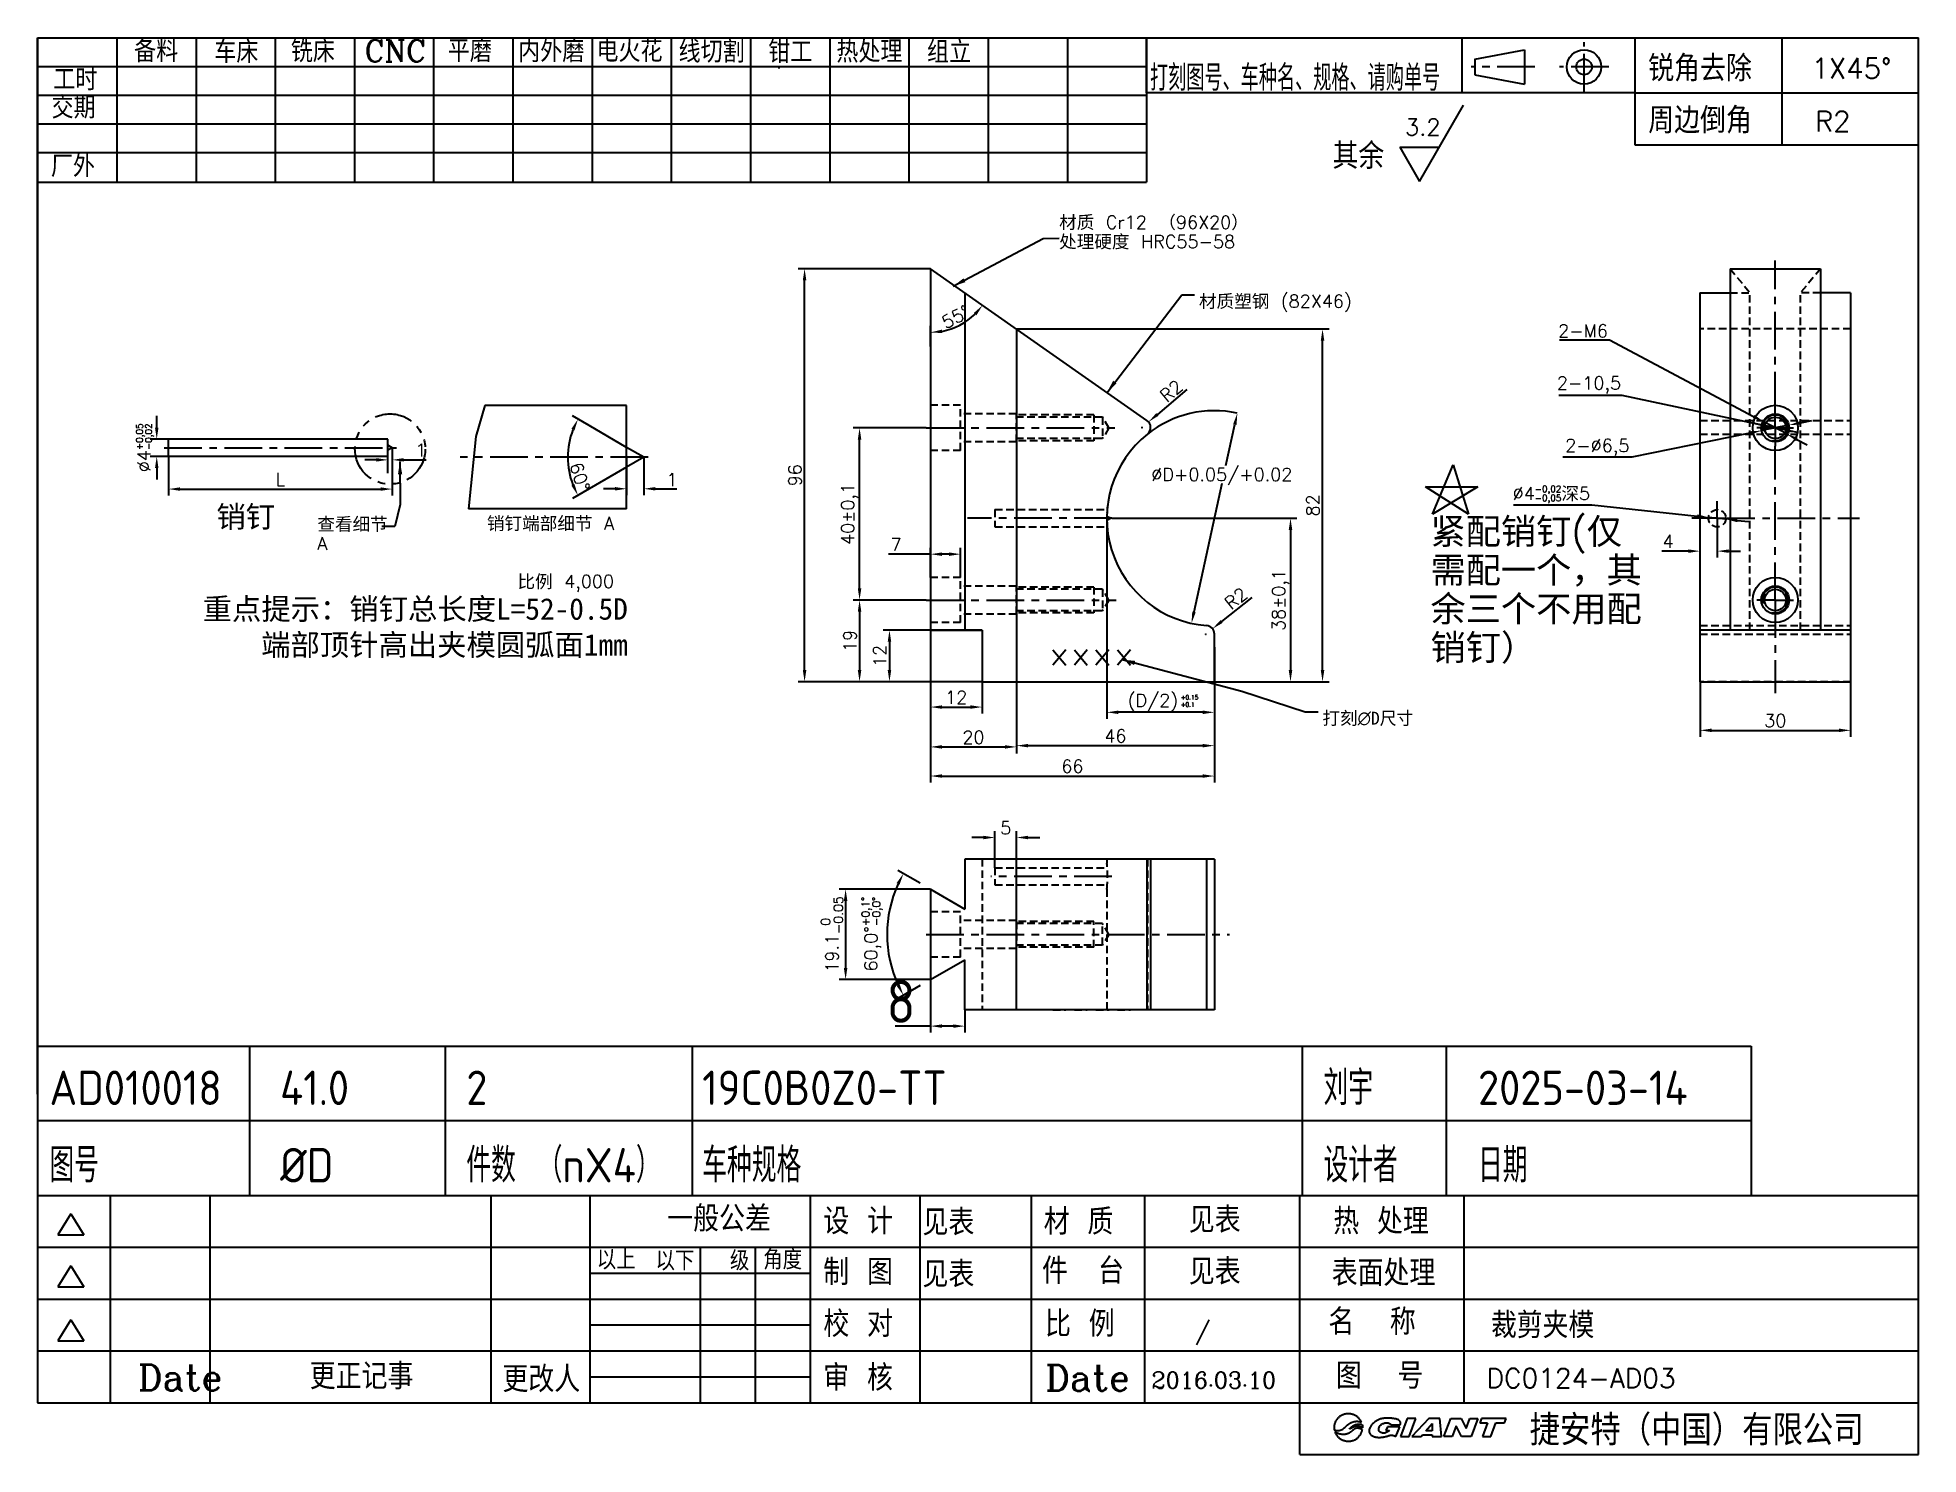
# Model space of a CAD drawing. Extents: x 3770 to 4207, y -426 to -96.
import ezdxf

# ---------------------------------------------------------------- set-up
doc = ezdxf.new("R2010")
doc.units = 0
doc.header["$LTSCALE"] = 7
doc.header["$MEASUREMENT"] = 0
for name, pattern in [('AM_ISO09W050', [22.5, 12, -1.5, 3, -1.5, 3, -1.5]), ('CENTER', [2, 1.25, -0.25, 0.25, -0.25]), ('HIDDEN', [0.375, 0.25, -0.125]), ('PHANTOM', [2.5, 1.25, -0.25, 0.25, -0.25, 0.25, -0.25])]:
    doc.linetypes.add(name, pattern=pattern)
doc.layers.get('0').update_dxf_attribs({"linetype": 'CONTINUOUS'})
doc.layers.get('DEFPOINTS').update_dxf_attribs({"linetype": 'CONTINUOUS'})
for name, color, linetype in [('02___PRT_ALL_AXES', 7, 'CONTINUOUS'), ('03___PRT_ALL_CURVES', 7, 'CONTINUOUS'), ('CEN', 1, 'CENTER'), ('CON', 2, 'CONTINUOUS'), ('DEFAULT_2', 8, 'HIDDEN'), ('DEFAULT_3', 7, 'PHANTOM'), ('DIM', 7, 'CONTINUOUS'), ('F', 7, 'CONTINUOUS')]:
    doc.layers.add(name, color=color, linetype=linetype)
doc.layers.add('PHA', color=4, linetype='AM_ISO09W050', plot=False)
doc.styles.add('ACISOTS', font='isocp.shx', dxfattribs={"height": 8, "bigfont": 'gbcbig.shx'})
doc.styles.add('HZ', font='complex.shx', dxfattribs={"height": 1, "bigfont": 'HZFS.SHX'})
doc.styles.get("Standard").update_dxf_attribs({"font": 'txt.shx'})
doc.styles.add('USER1', font='simplex', dxfattribs={"bigfont": 'dayum'})
doc.dimstyles.new('DIMSTYLE_1', dxfattribs={"dimtxt": 3, "dimasz": 2.7, "dimexe": 1.5, "dimexo": 0, "dimgap": 0.75, "dimtad": 1, "dimtxsty": 'STANDARD', "dimblk": '_FILLED', "dimblk1": '_FILLED', "dimblk2": '_FILLED', "dimcen": 2.5, "dimazin": 3, "dimtp": 0.01, "dimtm": 0.01, "dimtfac": 1, "dimtmove": 0, "dimatfit": 3, "dimldrblk": '_FILLED'})
doc.dimstyles.new('DIMSTYLE_10', dxfattribs={"dimtxt": 3, "dimasz": 2.7, "dimexe": 1.5, "dimexo": 0, "dimtad": 1, "dimdec": 1, "dimtxsty": 'STANDARD', "dimblk": '_FILLED', "dimblk1": '_FILLED', "dimblk2": '_FILLED', "dimcen": 2.5, "dimazin": 3, "dimtp": 0.5, "dimtm": 0.5, "dimtfac": 1, "dimtdec": 1, "dimtmove": 0, "dimatfit": 3, "dimldrblk": '_FILLED'})
doc.dimstyles.new('DIMSTYLE_11', dxfattribs={"dimtxt": 3, "dimasz": 2.7, "dimexe": 1.5, "dimexo": 0, "dimtad": 1, "dimdec": 1, "dimlfac": 0.25, "dimtxsty": 'STANDARD', "dimblk": '_FILLED', "dimblk1": '_FILLED', "dimblk2": '_FILLED', "dimcen": 2.5, "dimazin": 3, "dimtp": 0.5, "dimtm": 0.5, "dimtfac": 1, "dimtdec": 1, "dimtmove": 0, "dimatfit": 3, "dimldrblk": '_FILLED'})
doc.dimstyles.new('DIMSTYLE_12', dxfattribs={"dimtxt": 3, "dimasz": 2.7, "dimexe": 1.5, "dimexo": 0, "dimtad": 1, "dimdec": 1, "dimtxsty": 'STANDARD', "dimblk": '_FILLED', "dimblk1": '_FILLED', "dimblk2": '_FILLED', "dimcen": 2.5, "dimazin": 3, "dimtp": 0.5, "dimtm": 0.5, "dimtfac": 1, "dimtdec": 1, "dimtmove": 0, "dimatfit": 3, "dimldrblk": '_FILLED'})
doc.dimstyles.new('DIMSTYLE_2', dxfattribs={"dimtxt": 3, "dimasz": 2.7, "dimexe": 1.5, "dimexo": 0, "dimgap": 0.75, "dimtad": 1, "dimtxsty": 'STANDARD', "dimblk": '_FILLED', "dimblk1": '_FILLED', "dimblk2": '_FILLED', "dimcen": 2.5, "dimazin": 3, "dimtol": 1, "dimtp": 0.1, "dimtm": 0.1, "dimtfac": 1, "dimtmove": 0, "dimatfit": 3, "dimldrblk": '_FILLED'})
doc.dimstyles.new('DIMSTYLE_3', dxfattribs={"dimtxt": 3, "dimasz": 2.7, "dimexe": 1.5, "dimexo": 0, "dimtad": 1, "dimtxsty": 'STANDARD', "dimblk": '_FILLED', "dimblk1": '_FILLED', "dimblk2": '_FILLED', "dimcen": 2.5, "dimazin": 3, "dimtol": 1, "dimtp": 0.05, "dimtm": -0.02, "dimtfac": 0.6, "dimtmove": 0, "dimatfit": 2, "dimldrblk": '_FILLED'})
doc.dimstyles.new('DIMSTYLE_4', dxfattribs={"dimtxt": 3, "dimasz": 2.7, "dimexe": 1.5, "dimexo": 0, "dimgap": 0.75, "dimtad": 1, "dimtxsty": 'STANDARD', "dimblk": '_FILLED', "dimblk1": '_FILLED', "dimblk2": '_FILLED', "dimcen": 2.5, "dimazin": 3, "dimtol": 1, "dimtp": 0.05, "dimtfac": 0.6, "dimtmove": 0, "dimatfit": 3, "dimldrblk": '_FILLED'})
doc.dimstyles.new('DIMSTYLE_5', dxfattribs={"dimtxt": 3, "dimasz": 2.7, "dimexe": 1.5, "dimexo": 0, "dimtad": 1, "dimdec": 1, "dimtxsty": 'STANDARD', "dimblk": '_FILLED', "dimblk1": '_FILLED', "dimblk2": '_FILLED', "dimcen": 2.5, "dimazin": 3, "dimtol": 1, "dimtp": 0.1, "dimtfac": 0.6, "dimtdec": 1, "dimtmove": 0, "dimatfit": 3, "dimldrblk": '_FILLED'})
doc.dimstyles.new('DIMSTYLE_6', dxfattribs={"dimtxt": 3, "dimasz": 2.7, "dimexe": 1.5, "dimexo": 0, "dimtad": 1, "dimtxsty": 'STANDARD', "dimblk": '_FILLED', "dimblk1": '_FILLED', "dimblk2": '_FILLED', "dimcen": 2.5, "dimazin": 3, "dimtp": 0.01, "dimtm": 0.01, "dimtfac": 1, "dimtmove": 0, "dimatfit": 2, "dimldrblk": '_FILLED'})
doc.dimstyles.new('DIMSTYLE_7', dxfattribs={"dimtxt": 3, "dimasz": 2.7, "dimexe": 1.5, "dimexo": 0, "dimtad": 1, "dimtxsty": 'STANDARD', "dimblk": '_FILLED', "dimblk1": '_FILLED', "dimblk2": '_FILLED', "dimcen": 2.5, "dimazin": 3, "dimtp": 0.01, "dimtm": 0.01, "dimtfac": 1, "dimtmove": 0, "dimatfit": 3, "dimldrblk": '_FILLED'})
doc.dimstyles.get("Standard").update_dxf_attribs({"dimtxt": 3, "dimasz": 3, "dimexe": 1, "dimexo": 0, "dimgap": 1, "dimtad": 1, "dimdec": 3, "dimrnd": 0.01, "dimtxsty": 'STANDARD', "dimcen": 2.5, "dimazin": 2, "dimtfac": 1, "dimtdec": 3, "dimtmove": 0, "dimatfit": 3})

msp = doc.modelspace()

# ---------------------------------------------------------------- texts
at = {"style": 'HZ'}
for p in [(3975.614, -374.854), (3975.614, -386.928)]:
    msp.add_text('见表', height=6.0235, dxfattribs=at).set_placement(p)
at = {"color": 2, "linetype": 'Continuous', "line_spacing_factor": 0.9}
for s, insert, char_height, width, attachment_point in [('材质 Cr12 （96X20）\\P处理硬度 HRC55-58', (4007.367, -137.889), 3, 67.23491, 1), ('材质塑钢 (82X46)', (4039.868, -156.241), 3, 41.90726, 1), ('查看细节A', (3834.959, -208.055), 3, 16.67685, 1), ('{\\f宋体|b0|i0|c134|p2;销钉端部细节} A\\P\\P\\P{\\f宋体|b0|i0|c134|p2;比例} 4,000', (3903.911, -207.885), 3, 30.6, 3), ('紧配销钉(仅需配一个，其余三个不用配销钉）', (4093.684, -208.22), 6, 52.37192, 1), ('打刻\\Fgdt;{\\Fgdt;n}\\Ftxt;D尺寸', (4068.555, -253.151), 3, 35.53942, 1)]:
    msp.add_mtext(s, dxfattribs=dict(at, insert=insert, char_height=char_height, width=width, attachment_point=attachment_point))
at = {"color": 2, "linetype": 'Continuous'}
for s, insert, char_height, width, attachment_point in [('销钉', (3811.495, -205.34), 5, 18.63632, 1), ('{\\f宋体|b0|i0|c134|p2;重点提示：销钉总长度L=52-0.5D\\P          端部顶针高出夹模圆弧面1mm}', (3907.112, -226.768), 5, 173.66187, 3), ('+0.15\\P+0.1', (4035.613, -249.315), 1, 5.69, 1)]:
    msp.add_mtext(s, dxfattribs=dict(at, insert=insert, char_height=char_height, width=width, attachment_point=attachment_point))
at = {"style": 'HZ'}
for p in [(4037.506, -374.259), (4037.506, -374.259), (4037.506, -386.306)]:
    msp.add_attdef('见表', p, '1', height=6.023, dxfattribs=at)
at = {"layer": 'DIM'}
for s, height, style, p in [('备料', 5.1222, 'HZ', (3792.373, -102.198)), ('车床', 5.1222, 'HZ', (3811.002, -102.366)), ('铣床', 5.1222, 'HZ', (3828.789, -102.212)), ('CNC', 5.1222, 'HZ', (3845.939, -102.147)), ('平磨', 5.1222, 'HZ', (3865.279, -102.166)), ('内外磨', 5.1222, 'HZ', (3881.639, -102.194)), ('电火花', 5.1222, 'HZ', (3899.821, -102.143)), ('线切割', 5.1222, 'HZ', (3918.922, -102.31)), ('钳工', 5.1222, 'HZ', (3939.752, -102.359)), ('热处理', 5.1222, 'HZ', (3955.598, -102.292)), ('组立', 5.1222, 'HZ', (3976.66, -102.404)), ('锐角去除', 6.0235, 'HZ', (4144.287, -106.65)), ('工时', 5.1222, 'HZ', (3773.58, -108.777)), ('交期', 5.1222, 'HZ', (3773.189, -115.289)), ('周边倒角', 6.0235, 'HZ', (4144.287, -118.738)), ('厂外', 5.1222, 'HZ', (3773.029, -128.905)), ('件数', 8, 'ACISOTS', (3869.572, -362.555)), ('（nX4）', 8, 'ACISOTS', (3886.171, -362.555)), ('车种规格', 8, 'ACISOTS', (3924.413, -362.555)), ('设计者', 8, 'ACISOTS', (4068.813, -362.555)), ('日期', 8, 'ACISOTS', (4104.727, -362.555)), ('图号', 8, 'ACISOTS', (3772.687, -362.555)), ('%%CD', 8, 'ACISOTS', (3826.295, -362.555)), ('一般公差', 6.0235, 'HZ', (3916.275, -374.014)), ('设 计', 6.0235, 'HZ', (3952.563, -374.602)), ('材 质', 6.0235, 'HZ', (4003.791, -374.693)), ('热 处理', 6.0235, 'HZ', (4071.094, -374.602)), ('以上', 4.5176, 'HZ', (3899.902, -382.776)), ('以下', 4.5176, 'HZ', (3913.557, -383.003)), ('级', 4.518, 'HZ', (3930.854, -383.003)), ('角度', 4.5176, 'HZ', (3938.592, -382.776)), ('制 图', 6.0235, 'HZ', (3952.563, -386.421)), ('件', 6.023, 'HZ', (4003.391, -386.129)), ('台', 6.023, 'HZ', (4016.434, -386.129)), ('表面处理', 6.0235, 'HZ', (4070.725, -386.603)), ('校 对', 6.0235, 'HZ', (3952.563, -398.468)), ('比 例', 6.0235, 'HZ', (4004.101, -398.449)), ('名  称', 6.0235, 'HZ', (4069.953, -397.966)), ('裁剪夹模', 6, 'HZ', (4107.749, -398.746)), ('Date', 6.0235, 'HZ', (3793.267, -410.902)), ('更正记事', 6.0235, 'HZ', (3833.189, -410.622)), ('更改人', 6.0235, 'HZ', (3877.988, -411.292)), ('审 核', 6.0235, 'HZ', (3952.563, -410.97)), ('Date', 6.0235, 'HZ', (4004.187, -410.961)), ('图  号', 6.0235, 'HZ', (4071.707, -410.514)), ('DC0124-AD03', 4.5176, 'USER1', (4106.714, -410.294)), ('捷安特（中国）有限公司', 7.05876, 'HZ', (4116.716, -423.652))]:
    msp.add_text(s, height=height, dxfattribs=dict(at, style=style)).set_placement(p)
at = {"layer": 'DIM', "style": 'HZ', "width": 0.7}
msp.add_text('打刻图号、车种名、规格、请购单号', height=6.02347, dxfattribs=at).set_placement((4028.484, -108.843))
at = {"layer": 'DIM'}
for s, p in [('1X45%%d', (4182.233, -105.996)), ('R2', (4183.033, -118.335))]:
    msp.add_text(s, height=4.7157, dxfattribs=at).set_placement(p)
at = {"layer": 'DIM', "insert": (4087.758, -115.354), "char_height": 3.8573, "width": 9.57428, "attachment_point": 1}
msp.add_mtext('3.2', dxfattribs=at)
at = {"layer": 'DIM', "insert": (4070.893, -120.979), "char_height": 6.0235, "width": 14.26267, "attachment_point": 1, "style": 'HZ'}
msp.add_mtext('其余', dxfattribs=at)
at = {"layer": 'DIM', "style": 'HZ'}
for tag, p, s in [('/', (4038.985, -399.021), '1:1'), ('2016.03.10', (4028.827, -410.427), '2007.08.09')]:
    msp.add_attdef(tag, p, s, height=3.84, dxfattribs=at)
at = {"layer": 'PHA', "style": 'ACISOTS'}
for s, p in [('AD010018', (3772.687, -344.555)), ('41.0', (3826.295, -344.555)), ('2', (3869.572, -344.555)), ('19C0B0Z0-TT', (3924.413, -344.555)), ('刘宇', (4068.813, -344.555)), ('2025-03-14', (4104.727, -344.555))]:
    msp.add_text(s, height=8, dxfattribs=at).set_placement(p)

# ---------------------------------------------------------------- blocks, each defined once
blk = doc.blocks.new('_FILLED')
at = {"color": 0, "linetype": 'ByBlock'}
blk.add_solid([(0, 0), (-1, 0.15), (-1, -0.15)], dxfattribs=at)
blk = doc.blocks.new('*D32')
at = {"color": 0, "linetype": 'Continuous', "lineweight": -2, "transparency": 16777216}
for p, q in [((3527.7, -220.33), (3527.7, -213.43)), ((3534.7, -220.33), (3534.7, -213.43)), ((3527.7, -214.93), (3517.95, -214.93)), ((3532, -214.93), (3530.4, -214.93))]:
    blk.add_line(p, q, dxfattribs=at)
at = {"layer": 'DEFPOINTS', "color": 0, "transparency": 16777216}
for p in [(3527.7, -214.93), (3527.7, -220.33), (3534.7, -220.33)]:
    blk.add_point(p, dxfattribs=at)
at = {"color": 0, "lineweight": -2, "transparency": 16777216, "xscale": 2.7, "yscale": 2.7, "zscale": 2.7, "rotation": 180}
blk.add_blockref('_FILLED', (3527.7, -214.93), dxfattribs=at)
at = {"color": 0, "lineweight": -2, "transparency": 16777216, "xscale": 2.7, "yscale": 2.7, "zscale": 2.7}
blk.add_blockref('_FILLED', (3534.7, -214.93), dxfattribs=at)
at = {"color": 0, "transparency": 16777216, "insert": (3519.7, -212.68), "char_height": 3, "attachment_point": 5}
blk.add_mtext('\\A1;7', dxfattribs=at)
blk = doc.blocks.new('*D31')
at = {"color": 0, "linetype": 'Continuous', "lineweight": -2, "transparency": 16777216}
for p, q in [((3663.22, -203.44), (3681.43, -203.44)), ((3681.43, -203.44), (3705.89, -206.08)), ((3712.56, -206.8), (3708.58, -206.37)), ((3715.24, -207.09), (3717.92, -207.37))]:
    blk.add_line(p, q, dxfattribs=at)
at = {"layer": 'DEFPOINTS', "color": 0, "transparency": 16777216}
for p in [(3708.58, -206.37), (3712.56, -206.8)]:
    blk.add_point(p, dxfattribs=at)
at = {"color": 0, "lineweight": -2, "transparency": 16777216, "xscale": 2.7, "yscale": 2.7, "zscale": 2.7}
for p, rotation in [((3708.58, -206.37), 353.8510682627028), ((3712.56, -206.8), 173.8510682627028)]:
    blk.add_blockref('_FILLED', p, dxfattribs=dict(at, rotation=rotation))
at = {"color": 0, "transparency": 16777216, "insert": (3672.02, -200.82), "char_height": 3, "attachment_point": 5}
blk.add_mtext('{\\A1;Ø4{\\H1.500000;\\S-0,02^ -0,05;}深5}', dxfattribs=at)
blk = doc.blocks.new('*D30')
at = {"color": 0, "linetype": 'Continuous', "lineweight": -2, "transparency": 16777216}
for p, q in [((3527.7, -232.58), (3527.7, -267.99)), ((3593.7, -239.04), (3593.7, -267.99)), ((3530.4, -266.49), (3591, -266.49))]:
    blk.add_line(p, q, dxfattribs=at)
at = {"layer": 'DEFPOINTS', "color": 0, "transparency": 16777216}
for p in [(3527.7, -232.58), (3593.7, -239.04), (3593.7, -266.49)]:
    blk.add_point(p, dxfattribs=at)
at = {"color": 0, "lineweight": -2, "transparency": 16777216, "xscale": 2.7, "yscale": 2.7, "zscale": 2.7, "rotation": 180}
blk.add_blockref('_FILLED', (3527.7, -266.49), dxfattribs=at)
at = {"color": 0, "lineweight": -2, "transparency": 16777216, "xscale": 2.7, "yscale": 2.7, "zscale": 2.7}
blk.add_blockref('_FILLED', (3593.7, -266.49), dxfattribs=at)
at = {"color": 0, "transparency": 16777216, "insert": (3560.7, -264.24), "char_height": 3, "attachment_point": 5}
blk.add_mtext('\\A1;66', dxfattribs=at)
blk = doc.blocks.new('*D29')
at = {"color": 0, "linetype": 'Continuous', "lineweight": -2, "transparency": 16777216}
for p, q in [((3568.7, -206.58), (3568.7, -253.18)), ((3593.7, -236.51), (3593.7, -253.18)), ((3591, -251.68), (3571.4, -251.68))]:
    blk.add_line(p, q, dxfattribs=at)
at = {"layer": 'DEFPOINTS', "color": 0, "transparency": 16777216}
for p in [(3568.7, -206.58), (3593.7, -236.51), (3568.7, -251.68)]:
    blk.add_point(p, dxfattribs=at)
at = {"color": 0, "lineweight": -2, "transparency": 16777216, "xscale": 2.7, "yscale": 2.7, "zscale": 2.7, "rotation": 180}
blk.add_blockref('_FILLED', (3568.7, -251.68), dxfattribs=at)
at = {"color": 0, "lineweight": -2, "transparency": 16777216, "xscale": 2.7, "yscale": 2.7, "zscale": 2.7}
blk.add_blockref('_FILLED', (3593.7, -251.68), dxfattribs=at)
at = {"color": 0, "transparency": 16777216, "insert": (3579.4, -249.43), "char_height": 3, "attachment_point": 5}
blk.add_mtext('\\A1;(D/2)', dxfattribs=at)
blk = doc.blocks.new('*D33')
at = {"color": 0, "linetype": 'Continuous', "lineweight": -2, "transparency": 16777216}
for p, q in [((3906.85, -194.02), (3906.85, -202.84)), ((3910.85, -194.02), (3910.85, -202.84)), ((3904.15, -201.34), (3901.45, -201.34)), ((3913.55, -201.34), (3918.5, -201.34))]:
    blk.add_line(p, q, dxfattribs=at)
at = {"layer": 'DEFPOINTS', "color": 0, "linetype": 'Continuous', "transparency": 16777216}
for p in [(3906.85, -194.02), (3910.85, -194.02), (3910.85, -201.34)]:
    blk.add_point(p, dxfattribs=at)
at = {"color": 0, "linetype": 'Continuous', "lineweight": -2, "transparency": 16777216, "xscale": 2.7, "yscale": 2.7, "zscale": 2.7}
blk.add_blockref('_FILLED', (3906.85, -201.34), dxfattribs=at)
at = {"color": 0, "linetype": 'Continuous', "lineweight": -2, "transparency": 16777216, "xscale": 2.7, "yscale": 2.7, "zscale": 2.7, "rotation": 180}
blk.add_blockref('_FILLED', (3910.85, -201.34), dxfattribs=at)
at = {"color": 0, "linetype": 'Continuous', "transparency": 16777216, "insert": (3917.38, -199.22), "char_height": 3, "attachment_point": 5}
blk.add_mtext('\\A1;1', dxfattribs=at)
blk = doc.blocks.new('*D34')
at = {"color": 0, "linetype": 'Continuous', "lineweight": -2, "transparency": 16777216}
for p, q in [((3898.1, -186.66), (3894.23, -184.42)), ((3898.1, -201.38), (3894.23, -203.61))]:
    blk.add_line(p, q, dxfattribs=at)
blk.add_arc((3910.85, -194.02), 17.69, 158.7529, 201.2471, dxfattribs=at)
at = {"layer": 'DEFPOINTS', "color": 0, "linetype": 'Continuous', "transparency": 16777216}
for p in [(3898.1, -186.66), (3893.43, -190.95), (3906.85, -191.71), (3906.85, -196.33), (3898.1, -201.38)]:
    blk.add_point(p, dxfattribs=at)
at = {"color": 0, "linetype": 'Continuous', "lineweight": -2, "transparency": 16777216, "xscale": 2.7, "yscale": 2.7, "zscale": 2.7}
for p, rotation in [((3895.53, -185.17), 64.37643264436315), ((3895.53, -202.86), 295.6235673556362)]:
    blk.add_blockref('_FILLED', p, dxfattribs=dict(at, rotation=rotation))
at = {"color": 0, "linetype": 'Continuous', "transparency": 16777216, "insert": (3897.39, -198.11), "char_height": 3, "attachment_point": 2, "rotation": 286.9115}
blk.add_mtext('\\A1;60°', dxfattribs=at)
blk = doc.blocks.new('*D35')
at = {"color": 0, "linetype": 'Continuous', "lineweight": -2, "transparency": 16777216}
for p, q in [((3797.63, -187.11), (3797.63, -184.41)), ((3800.36, -189.81), (3796.13, -189.81)), ((3800.36, -193.81), (3796.13, -193.81)), ((3797.63, -196.51), (3797.63, -199.21))]:
    blk.add_line(p, q, dxfattribs=at)
at = {"layer": 'DEFPOINTS', "color": 0, "linetype": 'Continuous', "transparency": 16777216}
for p in [(3800.36, -189.81), (3797.63, -193.81), (3800.36, -193.81)]:
    blk.add_point(p, dxfattribs=at)
at = {"color": 0, "linetype": 'Continuous', "lineweight": -2, "transparency": 16777216, "xscale": 2.7, "yscale": 2.7, "zscale": 2.7}
for p, rotation in [((3797.63, -189.81), 270), ((3797.63, -193.81), 90)]:
    blk.add_blockref('_FILLED', p, dxfattribs=dict(at, rotation=rotation))
at = {"color": 0, "linetype": 'Continuous', "transparency": 16777216, "insert": (3792.88, -191.81), "char_height": 3, "attachment_point": 2, "rotation": 90}
blk.add_mtext('\\A1;%%c4{\\H1.5;\\S+0,05^ -0,02;}', dxfattribs=at)
blk = doc.blocks.new('*D36')
at = {"color": 0, "linetype": 'Continuous', "lineweight": -2, "transparency": 16777216}
for p, q in [((3852.36, -191.81), (3852.36, -202.91)), ((3800.36, -193.81), (3800.36, -202.91)), ((3803.06, -201.41), (3849.66, -201.41))]:
    blk.add_line(p, q, dxfattribs=at)
at = {"layer": 'DEFPOINTS', "color": 0, "linetype": 'Continuous', "transparency": 16777216}
for p in [(3852.36, -191.81), (3800.36, -193.81), (3852.36, -201.41)]:
    blk.add_point(p, dxfattribs=at)
at = {"color": 0, "linetype": 'Continuous', "lineweight": -2, "transparency": 16777216, "xscale": 2.7, "yscale": 2.7, "zscale": 2.7, "rotation": 180}
blk.add_blockref('_FILLED', (3800.36, -201.41), dxfattribs=at)
at = {"color": 0, "linetype": 'Continuous', "lineweight": -2, "transparency": 16777216, "xscale": 2.7, "yscale": 2.7, "zscale": 2.7}
blk.add_blockref('_FILLED', (3852.36, -201.41), dxfattribs=at)
at = {"color": 0, "linetype": 'Continuous', "transparency": 16777216, "insert": (3826.36, -197.66), "char_height": 3, "attachment_point": 2}
blk.add_mtext('\\A1;L', dxfattribs=at)
blk = doc.blocks.new('*D37')
at = {"color": 0, "linetype": 'Continuous', "lineweight": -2, "transparency": 16777216}
for p, q in [((3852.36, -191.81), (3852.36, -196.12)), ((3848.66, -194.62), (3845.96, -194.62)), ((3851.36, -197.75), (3851.36, -193.12)), ((3855.06, -194.62), (3860.26, -194.62))]:
    blk.add_line(p, q, dxfattribs=at)
at = {"layer": 'DEFPOINTS', "color": 0, "linetype": 'Continuous', "transparency": 16777216}
for p in [(3852.36, -191.81), (3852.36, -194.62), (3851.36, -197.75)]:
    blk.add_point(p, dxfattribs=at)
at = {"color": 0, "linetype": 'Continuous', "lineweight": -2, "transparency": 16777216, "xscale": 2.7, "yscale": 2.7, "zscale": 2.7}
blk.add_blockref('_FILLED', (3851.36, -194.62), dxfattribs=at)
at = {"color": 0, "linetype": 'Continuous', "lineweight": -2, "transparency": 16777216, "xscale": 2.7, "yscale": 2.7, "zscale": 2.7, "rotation": 180}
blk.add_blockref('_FILLED', (3852.36, -194.62), dxfattribs=at)
at = {"color": 0, "linetype": 'Continuous', "transparency": 16777216, "insert": (3859.01, -192.37), "char_height": 3, "attachment_point": 5}
blk.add_mtext('\\A1;1', dxfattribs=at)
blk = doc.blocks.new('*D23')
at = {"color": 0, "linetype": 'Continuous', "lineweight": -2, "transparency": 16777216}
for p, q in [((3673.76, -177.99), (3688.38, -177.99)), ((3688.38, -177.99), (3721.57, -185.05)), ((3729.2, -186.67), (3718.93, -184.49))]:
    blk.add_line(p, q, dxfattribs=at)
at = {"layer": 'DEFPOINTS', "color": 0, "transparency": 16777216}
for p in [(3718.93, -184.49), (3729.2, -186.67)]:
    blk.add_point(p, dxfattribs=at)
at = {"color": 0, "lineweight": -2, "transparency": 16777216, "xscale": 2.7, "yscale": 2.7, "zscale": 2.7}
for p, rotation in [((3718.93, -184.49), 167.9863832547345), ((3729.2, -186.67), 347.9863832547345)]:
    blk.add_blockref('_FILLED', p, dxfattribs=dict(at, rotation=rotation))
at = {"color": 0, "transparency": 16777216, "insert": (3680.76, -175.61), "char_height": 3, "attachment_point": 5}
blk.add_mtext('\\A1;2-10,5', dxfattribs=at)
blk = doc.blocks.new('*D22')
at = {"color": 0, "linetype": 'Continuous', "lineweight": -2, "transparency": 16777216}
for p, q in [((3673.88, -165.15), (3685.51, -165.15)), ((3685.51, -165.15), (3719.03, -182.91)), ((3726.72, -186.99), (3721.42, -184.18)), ((3729.1, -188.25), (3731.49, -189.51))]:
    blk.add_line(p, q, dxfattribs=at)
at = {"layer": 'DEFPOINTS', "color": 0, "transparency": 16777216}
for p in [(3721.42, -184.18), (3726.72, -186.99)]:
    blk.add_point(p, dxfattribs=at)
at = {"color": 0, "lineweight": -2, "transparency": 16777216, "xscale": 2.7, "yscale": 2.7, "zscale": 2.7}
for p, rotation in [((3721.42, -184.18), 332.0856478463079), ((3726.72, -186.99), 152.0856478463079)]:
    blk.add_blockref('_FILLED', p, dxfattribs=dict(at, rotation=rotation))
at = {"color": 0, "transparency": 16777216, "insert": (3679.38, -163.03), "char_height": 3, "attachment_point": 5}
blk.add_mtext('\\A1;2-M6', dxfattribs=at)
blk = doc.blocks.new('GIANT')
for p, q in [((231.51, 30.36), (231.43, 30.28)), ((231.59, 30.43), (231.51, 30.36)), ((231.68, 30.5), (231.59, 30.43)), ((231.77, 30.56), (231.68, 30.5)), ((231.87, 30.62), (231.77, 30.56)), ((231.97, 30.68), (231.87, 30.62)), ((232.07, 30.73), (231.97, 30.68)), ((232.17, 30.77), (232.07, 30.73)), ((232.27, 30.81), (232.17, 30.77)), ((232.38, 30.85), (232.27, 30.81)), ((232.49, 30.88), (232.38, 30.85)), ((232.6, 30.91), (232.49, 30.88)), ((232.72, 30.93), (232.6, 30.91)), ((232.83, 30.94), (232.72, 30.93)), ((232.95, 30.95), (232.83, 30.94)), ((233.07, 30.96), (232.95, 30.95)), ((233.18, 30.95), (233.07, 30.96)), ((233.3, 30.95), (233.18, 30.95)), ((233.42, 30.93), (233.3, 30.95)), ((233.53, 30.91), (233.42, 30.93)), ((233.65, 30.89), (233.53, 30.91)), ((233.76, 30.86), (233.65, 30.89)), ((233.87, 30.82), (233.76, 30.86)), ((233.98, 30.78), (233.87, 30.82)), ((234.09, 30.74), (233.98, 30.78)), ((234.19, 30.68), (234.09, 30.74)), ((234.29, 30.63), (234.19, 30.68)), ((234.39, 30.57), (234.29, 30.63)), ((234.49, 30.5), (234.39, 30.57)), ((234.58, 30.43), (234.49, 30.5)), ((234.67, 30.35), (234.58, 30.43)), ((234.75, 30.27), (234.67, 30.35)), ((230.79, 28.9), (230.78, 28.78)), ((230.78, 28.78), (230.78, 28.67)), ((230.78, 28.67), (230.79, 28.56)), ((230.8, 29.01), (230.79, 28.9)), ((230.79, 28.56), (230.8, 28.45)), ((230.82, 29.12), (230.8, 29.01)), ((230.8, 28.45), (230.82, 28.34)), ((230.84, 29.23), (230.82, 29.12)), ((230.82, 28.34), (230.9, 28.32)), ((230.87, 29.33), (230.84, 29.23)), ((230.9, 29.44), (230.87, 29.33)), ((230.94, 29.55), (230.9, 29.44)), ((230.9, 28.32), (230.98, 28.31)), ((231.01, 27.94), (230.93, 27.97)), ((230.93, 27.97), (230.97, 27.88)), ((230.98, 29.65), (230.94, 29.55)), ((230.97, 27.88), (231.01, 27.79)), ((231.03, 29.75), (230.98, 29.65)), ((230.98, 28.31), (231.07, 28.3)), ((231.08, 27.91), (231.01, 27.94)), ((231.01, 27.79), (231.06, 27.7)), ((231.09, 29.84), (231.03, 29.75)), ((231.06, 27.7), (231.11, 27.61)), ((231.07, 28.3), (231.15, 28.29)), ((231.15, 27.88), (231.08, 27.91)), ((231.15, 29.94), (231.09, 29.84)), ((231.11, 27.61), (231.17, 27.53)), ((231.21, 30.03), (231.15, 29.94)), ((231.15, 28.29), (231.23, 28.28)), ((231.23, 27.85), (231.15, 27.88)), ((231.17, 27.53), (231.23, 27.45)), ((231.28, 30.12), (231.21, 30.03)), ((231.23, 28.28), (231.31, 28.28)), ((231.3, 27.81), (231.23, 27.85)), ((231.23, 27.45), (231.29, 27.37)), ((231.35, 30.2), (231.28, 30.12)), ((231.29, 27.37), (231.36, 27.29)), ((231.38, 27.79), (231.3, 27.81)), ((231.31, 28.28), (231.39, 28.28)), ((231.43, 30.28), (231.35, 30.2)), ((231.46, 27.76), (231.38, 27.79)), ((231.39, 28.28), (231.48, 28.28)), ((231.53, 27.73), (231.46, 27.76)), ((231.48, 28.28), (231.56, 28.28)), ((231.61, 27.71), (231.53, 27.73)), ((231.56, 28.28), (231.64, 28.29)), ((231.69, 27.69), (231.61, 27.71)), ((231.64, 28.29), (231.72, 28.31)), ((231.77, 27.67), (231.69, 27.69)), ((231.72, 28.31), (231.8, 28.32)), ((231.85, 27.66), (231.77, 27.67)), ((231.8, 28.32), (231.88, 28.35)), ((231.93, 27.65), (231.85, 27.66)), ((231.88, 28.35), (231.96, 28.37)), ((232.01, 27.64), (231.93, 27.65)), ((231.96, 28.37), (232.03, 28.41)), ((232.09, 27.63), (232.01, 27.64)), ((232.03, 28.41), (232.11, 28.44)), ((232.18, 27.63), (232.09, 27.63)), ((232.11, 28.44), (232.18, 28.49)), ((232.18, 28.49), (232.25, 28.53)), ((232.26, 27.62), (232.18, 27.63)), ((232.25, 28.53), (232.31, 28.58)), ((232.34, 27.62), (232.26, 27.62)), ((232.31, 28.58), (232.37, 28.63)), ((232.42, 27.63), (232.34, 27.62)), ((232.37, 28.63), (232.44, 28.69)), ((232.5, 27.64), (232.42, 27.63)), ((232.44, 28.69), (232.5, 28.74)), ((232.5, 28.74), (232.56, 28.8)), ((232.58, 27.64), (232.5, 27.64)), ((232.56, 28.8), (232.62, 28.86)), ((232.66, 27.66), (232.58, 27.64)), ((232.62, 28.86), (232.68, 28.91)), ((232.74, 27.67), (232.66, 27.66)), ((232.68, 28.91), (232.74, 28.97)), ((232.74, 28.97), (232.8, 29.03)), ((232.82, 27.69), (232.74, 27.67)), ((232.8, 29.03), (232.86, 29.08)), ((232.9, 27.72), (232.82, 27.69)), ((232.86, 29.08), (232.92, 29.13)), ((232.98, 27.74), (232.9, 27.72)), ((232.92, 29.13), (232.98, 29.19)), ((232.98, 29.19), (233.05, 29.24)), ((233.05, 27.77), (232.98, 27.74)), ((233.05, 29.24), (233.11, 29.29)), ((233.13, 27.8), (233.05, 27.77)), ((233.11, 29.29), (233.18, 29.33)), ((233.2, 27.84), (233.13, 27.8)), ((233.18, 29.33), (233.25, 29.38)), ((233.27, 27.88), (233.2, 27.84)), ((233.25, 29.38), (233.32, 29.42)), ((233.34, 27.92), (233.27, 27.88)), ((233.28, 28.48), (233.35, 28.58)), ((233.38, 28.54), (233.28, 28.48)), ((233.32, 29.42), (233.39, 29.46)), ((233.41, 27.97), (233.34, 27.92)), ((233.35, 28.58), (233.43, 28.68)), ((233.48, 28.6), (233.38, 28.54)), ((233.39, 29.46), (233.46, 29.5)), ((233.47, 28.01), (233.41, 27.97)), ((233.43, 28.68), (233.51, 28.77)), ((233.46, 29.5), (233.54, 29.54)), ((233.54, 28.06), (233.47, 28.01)), ((233.59, 28.66), (233.48, 28.6)), ((233.51, 28.77), (233.61, 28.86)), ((233.54, 29.54), (233.61, 29.57)), ((233.6, 28.12), (233.54, 28.06)), ((233.69, 28.72), (233.59, 28.66)), ((233.66, 28.17), (233.6, 28.12)), ((233.61, 29.57), (233.69, 29.6)), ((233.61, 28.86), (233.7, 28.93)), ((233.72, 28.22), (233.66, 28.17)), ((233.69, 29.6), (233.77, 29.63)), ((233.8, 28.77), (233.69, 28.72)), ((233.7, 28.93), (233.8, 29.01)), ((233.78, 28.28), (233.72, 28.22)), ((233.77, 29.63), (233.84, 29.66)), ((233.85, 28.33), (233.78, 28.28)), ((233.8, 29.01), (233.91, 29.07)), ((233.91, 28.82), (233.8, 28.77)), ((233.84, 29.66), (233.92, 29.68)), ((233.91, 28.38), (233.85, 28.33)), ((233.91, 29.07), (234.02, 29.13)), ((234.02, 28.86), (233.91, 28.82)), ((233.97, 28.43), (233.91, 28.38)), ((233.92, 29.68), (234, 29.7)), ((234.04, 28.48), (233.97, 28.43)), ((234, 29.7), (234.08, 29.72)), ((234.02, 29.13), (234.13, 29.18)), ((234.13, 28.9), (234.02, 28.86)), ((234.11, 28.52), (234.04, 28.48)), ((234.08, 29.72), (234.16, 29.73)), ((234.18, 28.56), (234.11, 28.52)), ((234.13, 29.18), (234.25, 29.22)), ((234.25, 28.92), (234.13, 28.9)), ((234.16, 29.73), (234.25, 29.74)), ((234.26, 28.58), (234.18, 28.56)), ((234.25, 29.74), (234.33, 29.75)), ((234.25, 29.22), (234.37, 29.25)), ((234.37, 28.94), (234.25, 28.92)), ((234.34, 28.61), (234.26, 28.58)), ((234.33, 29.75), (234.41, 29.75)), ((234.42, 28.62), (234.34, 28.61)), ((234.37, 29.25), (234.49, 29.28)), ((234.49, 28.95), (234.37, 28.94)), ((234.41, 29.75), (234.49, 29.75)), ((234.5, 28.62), (234.42, 28.62)), ((234.49, 29.75), (234.58, 29.75)), ((234.49, 29.28), (234.62, 29.3)), ((234.61, 28.94), (234.49, 28.95)), ((234.58, 28.62), (234.5, 28.62)), ((234.58, 29.75), (234.66, 29.74)), ((234.66, 28.62), (234.58, 28.62)), ((234.72, 28.93), (234.61, 28.94)), ((234.62, 29.3), (234.74, 29.31)), ((234.66, 29.74), (234.74, 29.73)), ((234.74, 28.61), (234.66, 28.62)), ((234.84, 28.91), (234.72, 28.93)), ((234.74, 29.73), (234.82, 29.72)), ((234.74, 29.31), (234.86, 29.31)), ((234.82, 28.59), (234.74, 28.61)), ((234.83, 30.18), (234.75, 30.27)), ((234.78, 27.26), (234.85, 27.33)), ((234.82, 29.72), (234.9, 29.7)), ((234.9, 28.57), (234.82, 28.59)), ((234.91, 30.1), (234.83, 30.18)), ((234.96, 28.88), (234.84, 28.91)), ((234.85, 27.33), (234.91, 27.41)), ((234.86, 29.31), (234.99, 29.3)), ((234.9, 29.7), (234.98, 29.68)), ((234.98, 28.55), (234.9, 28.57)), ((234.98, 30), (234.91, 30.1)), ((234.91, 27.41), (234.97, 27.49)), ((235.07, 28.84), (234.96, 28.88)), ((234.97, 27.49), (235.03, 27.57)), ((235.05, 29.91), (234.98, 30)), ((234.98, 29.68), (235.06, 29.65)), ((235.06, 28.53), (234.98, 28.55)), ((234.99, 29.3), (235.11, 29.28)), ((235.03, 27.57), (235.08, 27.66)), ((235.11, 29.81), (235.05, 29.91)), ((235.06, 29.65), (235.13, 29.63)), ((235.13, 28.5), (235.06, 28.53)), ((235.18, 28.8), (235.07, 28.84)), ((235.08, 27.66), (235.13, 27.74)), ((235.16, 29.7), (235.11, 29.81)), ((235.11, 29.28), (235.23, 29.24)), ((235.13, 29.63), (235.21, 29.6)), ((235.21, 28.47), (235.13, 28.5)), ((235.13, 27.74), (235.18, 27.83)), ((235.21, 29.6), (235.16, 29.7)), ((235.29, 28.74), (235.18, 28.8)), ((235.18, 27.83), (235.22, 27.93)), ((235.28, 28.44), (235.21, 28.47)), ((235.22, 27.93), (235.26, 28.02)), ((235.23, 29.24), (235.34, 29.19)), ((235.26, 28.02), (235.29, 28.12)), ((235.36, 28.41), (235.28, 28.44)), ((235.39, 28.67), (235.29, 28.74)), ((235.29, 28.12), (235.32, 28.21)), ((235.32, 28.21), (235.34, 28.31)), ((235.34, 29.19), (235.36, 29.09)), ((235.34, 28.31), (235.36, 28.41)), ((235.36, 29.09), (235.37, 28.98)), ((235.37, 28.98), (235.38, 28.88)), ((235.38, 28.88), (235.39, 28.78)), ((235.39, 28.78), (235.39, 28.67)), ((236.46, 28.45), (236.44, 28.33)), ((236.44, 28.33), (236.44, 28.22)), ((236.44, 28.22), (236.44, 28.1)), ((236.44, 28.1), (236.46, 27.98)), ((236.5, 28.56), (236.46, 28.45)), ((236.46, 27.98), (236.5, 27.87)), ((236.54, 28.67), (236.5, 28.56)), ((236.5, 27.87), (236.56, 27.77)), ((236.59, 28.78), (236.54, 28.67)), ((236.56, 27.77), (236.62, 27.67)), ((236.64, 28.88), (236.59, 28.78)), ((236.62, 27.67), (236.7, 27.58)), ((236.7, 28.98), (236.64, 28.88)), ((236.77, 29.08), (236.7, 28.98)), ((236.7, 27.58), (236.79, 27.51)), ((236.85, 29.17), (236.77, 29.08)), ((236.79, 27.51), (236.89, 27.44)), ((236.92, 29.26), (236.85, 29.17)), ((236.89, 27.44), (236.99, 27.38)), ((237, 29.34), (236.92, 29.26)), ((236.99, 27.38), (237.09, 27.33)), ((237.09, 29.42), (237, 29.34)), ((237.18, 29.5), (237.09, 29.42)), ((237.09, 27.33), (237.2, 27.29)), ((237.27, 29.58), (237.18, 29.5)), ((237.36, 29.65), (237.27, 29.58)), ((237.46, 29.71), (237.36, 29.65)), ((237.56, 29.78), (237.46, 29.71)), ((237.66, 29.84), (237.56, 29.78)), ((237.76, 29.89), (237.66, 29.84)), ((237.87, 29.95), (237.76, 29.89)), ((237.97, 30), (237.87, 29.95)), ((238.08, 30.04), (237.97, 30)), ((237.99, 28.53), (238, 28.65)), ((238, 28.41), (237.99, 28.53)), ((238, 28.65), (238.04, 28.77)), ((238.03, 28.29), (238, 28.41)), ((238.08, 28.17), (238.03, 28.29)), ((238.04, 28.77), (238.09, 28.89)), ((238.19, 30.08), (238.08, 30.04)), ((238.16, 28.07), (238.08, 28.17)), ((238.09, 28.89), (238.15, 28.99)), ((238.15, 28.99), (238.23, 29.09)), ((238.25, 27.99), (238.16, 28.07)), ((238.3, 30.12), (238.19, 30.08)), ((238.23, 29.09), (238.32, 29.17)), ((238.35, 27.92), (238.25, 27.99)), ((238.42, 30.15), (238.3, 30.12)), ((238.32, 29.17), (238.42, 29.25)), ((238.47, 27.88), (238.35, 27.92)), ((238.53, 30.18), (238.42, 30.15)), ((238.42, 29.25), (238.52, 29.32)), ((238.59, 27.85), (238.47, 27.88)), ((238.52, 29.32), (238.64, 29.37)), ((238.65, 30.2), (238.53, 30.18)), ((238.71, 27.83), (238.59, 27.85)), ((238.64, 29.37), (238.75, 29.42)), ((238.76, 30.22), (238.65, 30.2)), ((238.84, 27.84), (238.71, 27.83)), ((238.75, 29.42), (238.87, 29.46)), ((238.88, 30.24), (238.76, 30.22)), ((238.96, 27.86), (238.84, 27.84)), ((238.87, 29.46), (238.99, 29.48)), ((238.99, 30.25), (238.88, 30.24)), ((239.08, 27.89), (238.96, 27.86)), ((239.11, 30.26), (238.99, 30.25)), ((238.99, 29.48), (239.11, 29.5)), ((239.06, 27.28), (239.17, 27.31)), ((239.2, 27.93), (239.08, 27.89)), ((239.23, 30.27), (239.11, 30.26)), ((239.11, 29.5), (239.24, 29.51)), ((239.4, 28.87), (239.12, 28.24)), ((239.12, 28.24), (239.73, 28.24)), ((239.17, 27.31), (239.29, 27.34)), ((239.31, 27.97), (239.2, 27.93)), ((239.35, 30.27), (239.23, 30.27)), ((239.24, 29.51), (239.36, 29.51)), ((239.29, 27.34), (239.4, 27.37)), ((239.42, 28.03), (239.31, 27.97)), ((239.46, 30.27), (239.35, 30.27)), ((239.36, 29.51), (239.49, 29.49)), ((241.41, 28.87), (239.4, 28.87)), ((239.4, 27.37), (239.51, 27.4)), ((239.53, 28.1), (239.42, 28.03)), ((239.58, 30.27), (239.46, 30.27)), ((239.49, 29.49), (239.61, 29.46)), ((239.51, 27.4), (239.63, 27.44)), ((239.63, 28.17), (239.53, 28.1)), ((239.7, 30.26), (239.58, 30.27)), ((239.61, 29.46), (239.72, 29.42)), ((239.73, 28.24), (239.63, 28.17)), ((239.63, 27.44), (239.74, 27.47)), ((239.82, 30.25), (239.7, 30.26)), ((239.72, 29.42), (239.83, 29.36)), ((239.74, 27.47), (239.85, 27.49)), ((239.93, 30.25), (239.82, 30.25)), ((239.83, 29.36), (239.92, 29.27)), ((239.85, 27.49), (239.97, 27.51)), ((239.92, 29.27), (239.97, 29.16)), ((240.05, 30.23), (239.93, 30.25)), ((239.97, 29.16), (241.47, 29.16)), ((239.97, 27.51), (240.09, 27.51)), ((240.17, 30.22), (240.05, 30.23)), ((240.09, 27.51), (240.2, 27.5)), ((240.28, 30.21), (240.17, 30.22)), ((240.2, 27.5), (240.32, 27.47)), ((240.4, 30.19), (240.28, 30.21)), ((240.32, 27.47), (240.43, 27.44)), ((240.52, 30.17), (240.4, 30.19)), ((240.43, 27.44), (240.54, 27.39)), ((240.63, 30.15), (240.52, 30.17)), ((240.54, 27.39), (240.64, 27.34)), ((240.75, 30.13), (240.63, 30.15)), ((240.64, 27.34), (240.75, 27.29)), ((240.86, 30.1), (240.75, 30.13)), ((240.75, 27.29), (241.41, 28.87)), ((240.97, 30.06), (240.86, 30.1)), ((241.08, 30.02), (240.97, 30.06)), ((241.19, 29.97), (241.08, 30.02)), ((241.28, 29.9), (241.19, 29.97)), ((241.37, 29.82), (241.28, 29.9)), ((241.44, 29.73), (241.37, 29.82)), ((241.49, 29.62), (241.44, 29.73)), ((241.47, 29.16), (241.5, 29.27)), ((241.51, 29.51), (241.49, 29.62)), ((241.5, 29.27), (241.51, 29.39)), ((241.51, 29.39), (241.51, 29.51)), ((242.59, 30.21), (241.52, 27.29)), ((243.97, 30.21), (242.59, 30.21)), ((242.89, 27.29), (243.97, 30.21)), ((246.06, 30.21), (243.34, 27.29)), ((244.83, 27.29), (245.04, 27.54)), ((245.04, 27.54), (246.64, 27.54)), ((245.61, 28.21), (246.64, 29.42)), ((246.64, 28.21), (245.61, 28.21)), ((247.83, 30.21), (246.06, 30.21)), ((246.64, 29.42), (246.64, 28.21)), ((246.64, 27.54), (246.64, 27.29)), ((248.13, 27.29), (247.83, 30.21)), ((248.52, 27.29), (249.6, 30.21)), ((249.6, 30.21), (251.31, 30.21)), ((250.49, 29.01), (249.85, 27.29)), ((251.35, 27.29), (250.49, 29.01)), ((251.31, 30.21), (252.1, 28.61)), ((252.1, 28.61), (252.7, 30.21)), ((252.7, 30.21), (253.99, 30.21)), ((253.99, 30.21), (252.92, 27.29)), ((254.56, 30.21), (254.3, 29.5)), ((254.3, 29.5), (255.52, 29.5)), ((258.57, 30.21), (254.56, 30.21)), ((255.52, 29.5), (254.71, 27.29)), ((256.09, 27.29), (256.91, 29.5)), ((256.91, 29.5), (258.31, 29.5)), ((258.31, 29.5), (258.57, 30.21)), ((231.36, 27.29), (231.43, 27.22)), ((231.43, 27.22), (231.5, 27.15)), ((231.5, 27.15), (231.57, 27.09)), ((231.57, 27.09), (231.65, 27.02)), ((231.65, 27.02), (231.73, 26.96)), ((231.73, 26.96), (231.82, 26.91)), ((231.82, 26.91), (231.9, 26.86)), ((231.9, 26.86), (231.99, 26.81)), ((231.99, 26.81), (232.08, 26.76)), ((232.08, 26.76), (232.18, 26.72)), ((232.18, 26.72), (232.27, 26.69)), ((232.27, 26.69), (232.37, 26.65)), ((232.37, 26.65), (232.46, 26.63)), ((232.46, 26.63), (232.56, 26.6)), ((232.56, 26.6), (232.66, 26.58)), ((232.66, 26.58), (232.76, 26.57)), ((232.76, 26.57), (232.86, 26.55)), ((232.86, 26.55), (232.96, 26.55)), ((232.96, 26.55), (233.06, 26.54)), ((233.06, 26.54), (233.16, 26.54)), ((233.16, 26.54), (233.26, 26.55)), ((233.26, 26.55), (233.36, 26.56)), ((233.36, 26.56), (233.46, 26.57)), ((233.46, 26.57), (233.56, 26.59)), ((233.56, 26.59), (233.66, 26.61)), ((233.66, 26.61), (233.76, 26.64)), ((233.76, 26.64), (233.85, 26.67)), ((233.85, 26.67), (233.95, 26.7)), ((233.95, 26.7), (234.04, 26.74)), ((234.04, 26.74), (234.13, 26.78)), ((234.13, 26.78), (234.22, 26.83)), ((234.22, 26.83), (234.31, 26.88)), ((234.31, 26.88), (234.39, 26.93)), ((234.39, 26.93), (234.48, 26.99)), ((234.48, 26.99), (234.56, 27.05)), ((234.56, 27.05), (234.63, 27.12)), ((234.63, 27.12), (234.71, 27.19)), ((234.71, 27.19), (234.78, 27.26)), ((237.2, 27.29), (237.32, 27.25)), ((237.32, 27.25), (237.43, 27.22)), ((237.43, 27.22), (237.54, 27.2)), ((237.54, 27.2), (237.66, 27.18)), ((237.66, 27.18), (237.78, 27.17)), ((237.78, 27.17), (237.89, 27.16)), ((237.89, 27.16), (238.01, 27.16)), ((238.01, 27.16), (238.13, 27.16)), ((238.13, 27.16), (238.25, 27.16)), ((238.25, 27.16), (238.36, 27.17)), ((238.36, 27.17), (238.48, 27.18)), ((238.48, 27.18), (238.6, 27.2)), ((238.6, 27.2), (238.71, 27.21)), ((238.71, 27.21), (238.83, 27.23)), ((238.83, 27.23), (238.94, 27.26)), ((238.94, 27.26), (239.06, 27.28)), ((241.52, 27.29), (242.89, 27.29)), ((243.34, 27.29), (244.83, 27.29)), ((246.64, 27.29), (248.13, 27.29)), ((249.85, 27.29), (248.52, 27.29)), ((252.92, 27.29), (251.35, 27.29)), ((254.71, 27.29), (256.09, 27.29))]:
    blk.add_line(p, q)
blk = doc.blocks.new('*D21')
at = {"color": 0, "linetype": 'Continuous', "lineweight": -2, "transparency": 16777216}
blk.add_line((3527.7, -166.64), (3527.7, -161.89), dxfattribs=at)
blk.add_arc((3527.7, -148.58), 14.81, 280.4594, 314.5406, dxfattribs=at)
at = {"layer": 'DEFPOINTS', "color": 0, "transparency": 16777216}
for p in [(3535.7, -154.18), (3544.03, -160.01), (3532.36, -162.64), (3527.7, -166.64), (3527.7, -166.83)]:
    blk.add_point(p, dxfattribs=at)
at = {"color": 0, "lineweight": -2, "transparency": 16777216, "xscale": 2.7, "yscale": 2.7, "zscale": 2.7}
for p, rotation in [((3539.83, -157.08), 49.77028122319054), ((3527.7, -163.39), 185.229718777183)]:
    blk.add_blockref('_FILLED', p, dxfattribs=dict(at, rotation=rotation))
at = {"color": 0, "transparency": 16777216, "insert": (3532.87, -158.5), "char_height": 3, "attachment_point": 2, "rotation": 27.5}
blk.add_mtext('\\A1;55%%d', dxfattribs=at)
blk = doc.blocks.new('*D20')
at = {"color": 0, "linetype": 'Continuous', "lineweight": -2, "transparency": 16777216}
for p, q in [((3547.7, -162.59), (3620.34, -162.59)), ((3618.84, -241.88), (3618.84, -165.29)), ((3593.7, -244.58), (3620.34, -244.58))]:
    blk.add_line(p, q, dxfattribs=at)
at = {"layer": 'DEFPOINTS', "color": 0, "transparency": 16777216}
for p in [(3547.7, -162.59), (3618.84, -162.59), (3593.7, -244.58)]:
    blk.add_point(p, dxfattribs=at)
at = {"color": 0, "lineweight": -2, "transparency": 16777216, "xscale": 2.7, "yscale": 2.7, "zscale": 2.7}
for p, rotation in [((3618.84, -162.59), 90), ((3618.84, -244.58), 270)]:
    blk.add_blockref('_FILLED', p, dxfattribs=dict(at, rotation=rotation))
at = {"color": 0, "transparency": 16777216, "insert": (3615.09, -203.58), "char_height": 3, "attachment_point": 2, "rotation": 90}
blk.add_mtext('\\A1;82', dxfattribs=at)
blk = doc.blocks.new('*D19')
at = {"color": 0, "linetype": 'Continuous', "lineweight": -2, "transparency": 16777216}
for p, q in [((3547.7, -244.58), (3547.7, -260.93)), ((3593.7, -244.58), (3593.7, -260.93)), ((3550.4, -259.43), (3591, -259.43))]:
    blk.add_line(p, q, dxfattribs=at)
at = {"layer": 'DEFPOINTS', "color": 0, "transparency": 16777216}
for p in [(3547.7, -244.58), (3593.7, -244.58), (3593.7, -259.43)]:
    blk.add_point(p, dxfattribs=at)
at = {"color": 0, "lineweight": -2, "transparency": 16777216, "xscale": 2.7, "yscale": 2.7, "zscale": 2.7, "rotation": 180}
blk.add_blockref('_FILLED', (3547.7, -259.43), dxfattribs=at)
at = {"color": 0, "lineweight": -2, "transparency": 16777216, "xscale": 2.7, "yscale": 2.7, "zscale": 2.7}
blk.add_blockref('_FILLED', (3593.7, -259.43), dxfattribs=at)
at = {"color": 0, "transparency": 16777216, "insert": (3570.7, -255.68), "char_height": 3, "attachment_point": 2}
blk.add_mtext('\\A1;46', dxfattribs=at)
blk = doc.blocks.new('*D40')
at = {"color": 0, "linetype": 'Continuous', "lineweight": -2, "transparency": 16777216}
for p, q in [((3989.76, -282.39), (3987.06, -282.39)), ((3992.46, -289.41), (3992.46, -280.89)), ((3997.46, -287.41), (3997.46, -280.89)), ((4000.16, -282.39), (4002.86, -282.39))]:
    blk.add_line(p, q, dxfattribs=at)
at = {"layer": 'DEFPOINTS', "color": 0, "linetype": 'Continuous', "transparency": 16777216}
for p in [(3997.46, -282.39), (3997.46, -287.41), (3992.46, -289.41)]:
    blk.add_point(p, dxfattribs=at)
at = {"color": 0, "linetype": 'Continuous', "lineweight": -2, "transparency": 16777216, "xscale": 2.7, "yscale": 2.7, "zscale": 2.7}
blk.add_blockref('_FILLED', (3992.46, -282.39), dxfattribs=at)
at = {"color": 0, "linetype": 'Continuous', "lineweight": -2, "transparency": 16777216, "xscale": 2.7, "yscale": 2.7, "zscale": 2.7, "rotation": 180}
blk.add_blockref('_FILLED', (3997.46, -282.39), dxfattribs=at)
at = {"color": 0, "linetype": 'Continuous', "transparency": 16777216, "insert": (3994.96, -278.64), "char_height": 3, "attachment_point": 2}
blk.add_mtext('\\A1;5', dxfattribs=at)
blk = doc.blocks.new('*D38')
at = {"color": 0, "linetype": 'Continuous', "lineweight": -2, "transparency": 16777216}
for p, q in [((3977.46, -315.41), (3977.46, -327.72)), ((3985.46, -322.41), (3985.46, -327.72)), ((3977.46, -326.22), (3969.26, -326.22)), ((3982.76, -326.22), (3980.16, -326.22))]:
    blk.add_line(p, q, dxfattribs=at)
at = {"layer": 'DEFPOINTS', "color": 0, "linetype": 'Continuous', "transparency": 16777216}
for p in [(3977.46, -315.41), (3985.46, -322.41), (3985.46, -326.22)]:
    blk.add_point(p, dxfattribs=at)
at = {"color": 0, "linetype": 'Continuous', "lineweight": -2, "transparency": 16777216, "xscale": 2.7, "yscale": 2.7, "zscale": 2.7, "rotation": 180}
blk.add_blockref('_FILLED', (3977.46, -326.22), dxfattribs=at)
at = {"color": 0, "linetype": 'Continuous', "lineweight": -2, "transparency": 16777216, "xscale": 2.7, "yscale": 2.7, "zscale": 2.7}
blk.add_blockref('_FILLED', (3985.46, -326.22), dxfattribs=at)
at = {"color": 0, "linetype": 'Continuous', "transparency": 16777216, "insert": (3974.01, -315.47), "char_height": 10, "attachment_point": 3, "style": 'ACISOTS'}
blk.add_mtext('\\A1;8', dxfattribs=at)
blk = doc.blocks.new('*D16')
at = {"color": 0, "linetype": 'Continuous', "lineweight": -2, "transparency": 16777216}
for p, q in [((3527.7, -232.58), (3527.7, -261.22)), ((3547.7, -244.58), (3547.7, -261.22)), ((3530.4, -259.72), (3545, -259.72))]:
    blk.add_line(p, q, dxfattribs=at)
at = {"layer": 'DEFPOINTS', "color": 0, "transparency": 16777216}
for p in [(3527.7, -232.58), (3547.7, -244.58), (3547.7, -259.72)]:
    blk.add_point(p, dxfattribs=at)
at = {"color": 0, "lineweight": -2, "transparency": 16777216, "xscale": 2.7, "yscale": 2.7, "zscale": 2.7, "rotation": 180}
blk.add_blockref('_FILLED', (3527.7, -259.72), dxfattribs=at)
at = {"color": 0, "lineweight": -2, "transparency": 16777216, "xscale": 2.7, "yscale": 2.7, "zscale": 2.7}
blk.add_blockref('_FILLED', (3547.7, -259.72), dxfattribs=at)
at = {"color": 0, "transparency": 16777216, "insert": (3537.7, -255.97), "char_height": 3, "attachment_point": 2}
blk.add_mtext('\\A1;20', dxfattribs=at)
blk = doc.blocks.new('*D15')
at = {"color": 0, "linetype": 'Continuous', "lineweight": -2, "transparency": 16777216}
for p, q in [((3706.57, -244.58), (3706.57, -257.37)), ((3741.57, -244.58), (3741.57, -257.37)), ((3709.27, -255.87), (3738.87, -255.87))]:
    blk.add_line(p, q, dxfattribs=at)
at = {"layer": 'DEFPOINTS', "color": 0, "transparency": 16777216}
for p in [(3706.57, -244.58), (3741.57, -244.58), (3741.57, -255.87)]:
    blk.add_point(p, dxfattribs=at)
at = {"color": 0, "lineweight": -2, "transparency": 16777216, "xscale": 2.7, "yscale": 2.7, "zscale": 2.7, "rotation": 180}
blk.add_blockref('_FILLED', (3706.57, -255.87), dxfattribs=at)
at = {"color": 0, "lineweight": -2, "transparency": 16777216, "xscale": 2.7, "yscale": 2.7, "zscale": 2.7}
blk.add_blockref('_FILLED', (3741.57, -255.87), dxfattribs=at)
at = {"color": 0, "transparency": 16777216, "insert": (3724.07, -252.12), "char_height": 3, "attachment_point": 2}
blk.add_mtext('\\A1;30', dxfattribs=at)
blk = doc.blocks.new('*D14')
at = {"color": 0, "linetype": 'Continuous', "lineweight": -2, "transparency": 16777216}
for p, q in [((3602.37, -224.99), (3595.38, -230.58)), ((3591.61, -233.51), (3591.79, -233.51)), ((3591.7, -233.6), (3591.7, -233.42))]:
    blk.add_line(p, q, dxfattribs=at)
at = {"layer": 'DEFPOINTS', "color": 0, "transparency": 16777216}
for p in [(3591.7, -233.51), (3593.26, -232.26)]:
    blk.add_point(p, dxfattribs=at)
at = {"color": 0, "lineweight": -2, "transparency": 16777216, "xscale": 2.7, "yscale": 2.7, "zscale": 2.7, "rotation": 218.593133666345}
blk.add_blockref('_FILLED', (3593.26, -232.26), dxfattribs=at)
at = {"color": 0, "transparency": 16777216, "insert": (3595.71, -225.67), "char_height": 3, "attachment_point": 1, "rotation": 38.5931}
blk.add_mtext('\\A1;R2', dxfattribs=at)
blk = doc.blocks.new('*D13')
at = {"color": 0, "linetype": 'Continuous', "lineweight": -2, "transparency": 16777216}
for p, q in [((3587.33, -176.68), (3580.48, -182.44)), ((3576.79, -185.46), (3576.97, -185.46)), ((3576.88, -185.55), (3576.88, -185.37))]:
    blk.add_line(p, q, dxfattribs=at)
at = {"layer": 'DEFPOINTS', "color": 0, "transparency": 16777216}
for p in [(3576.88, -185.46), (3578.41, -184.17)]:
    blk.add_point(p, dxfattribs=at)
at = {"color": 0, "lineweight": -2, "transparency": 16777216, "xscale": 2.7, "yscale": 2.7, "zscale": 2.7, "rotation": 220.043843658318}
blk.add_blockref('_FILLED', (3578.41, -184.17), dxfattribs=at)
at = {"color": 0, "transparency": 16777216, "insert": (3580.69, -177.52), "char_height": 3, "attachment_point": 1, "rotation": 40.0438}
blk.add_mtext('\\A1;R2', dxfattribs=at)
blk = doc.blocks.new('*D12')
at = {"color": 0, "linetype": 'Continuous', "lineweight": -2, "transparency": 16777216}
for p, q in [((3706.57, -232.58), (3706.57, -212.72)), ((3710.57, -210.58), (3710.57, -215.72)), ((3703.87, -214.22), (3697.67, -214.22)), ((3713.27, -214.22), (3715.97, -214.22))]:
    blk.add_line(p, q, dxfattribs=at)
at = {"layer": 'DEFPOINTS', "color": 0, "transparency": 16777216}
for p in [(3710.57, -210.58), (3706.57, -214.22), (3706.57, -232.58)]:
    blk.add_point(p, dxfattribs=at)
at = {"color": 0, "lineweight": -2, "transparency": 16777216, "xscale": 2.7, "yscale": 2.7, "zscale": 2.7}
blk.add_blockref('_FILLED', (3706.57, -214.22), dxfattribs=at)
at = {"color": 0, "lineweight": -2, "transparency": 16777216, "xscale": 2.7, "yscale": 2.7, "zscale": 2.7, "rotation": 180}
blk.add_blockref('_FILLED', (3710.57, -214.22), dxfattribs=at)
at = {"color": 0, "transparency": 16777216, "insert": (3700.42, -210.47), "char_height": 3, "attachment_point": 3}
blk.add_mtext('\\A1;4', dxfattribs=at)
blk = doc.blocks.new('*D11')
at = {"color": 0, "linetype": 'Continuous', "lineweight": -2, "transparency": 16777216}
for p, q in [((3690.79, -192.3), (3718.23, -186.76)), ((3727.25, -184.94), (3720.88, -186.22)), ((3729.9, -184.4), (3732.55, -183.87)), ((3674.66, -192.3), (3690.79, -192.3))]:
    blk.add_line(p, q, dxfattribs=at)
at = {"layer": 'DEFPOINTS', "color": 0, "transparency": 16777216}
for p in [(3720.88, -186.22), (3727.25, -184.94)]:
    blk.add_point(p, dxfattribs=at)
at = {"color": 0, "lineweight": -2, "transparency": 16777216, "xscale": 2.7, "yscale": 2.7, "zscale": 2.7}
for p, rotation in [((3720.88, -186.22), 11.40746488589089), ((3727.25, -184.94), 191.4074648858909)]:
    blk.add_blockref('_FILLED', p, dxfattribs=dict(at, rotation=rotation))
at = {"color": 0, "transparency": 16777216, "insert": (3690.16, -188.17), "char_height": 3, "attachment_point": 3}
blk.add_mtext('\\A1;2-%%c6,5', dxfattribs=at)
blk = doc.blocks.new('*D41')
at = {"color": 0, "linetype": 'Continuous', "lineweight": -2, "transparency": 16777216}
for p, q in [((3975.07, -293.03), (3969.87, -290.03)), ((3975.07, -316.79), (3969.87, -319.79))]:
    blk.add_line(p, q, dxfattribs=at)
blk.add_arc((3995.64, -304.91), 28.26, 155.4768, 204.5232, dxfattribs=at)
at = {"layer": 'DEFPOINTS', "color": 0, "linetype": 'Continuous', "transparency": 16777216}
for p in [(3975.07, -293.03), (3977.46, -294.41), (3967.82, -309.82), (3975.07, -316.79), (3977.46, -315.41)]:
    blk.add_point(p, dxfattribs=at)
at = {"color": 0, "linetype": 'Continuous', "lineweight": -2, "transparency": 16777216, "xscale": 2.7, "yscale": 2.7, "zscale": 2.7}
for p, rotation in [((3971.17, -290.78), 62.7384130771755), ((3971.17, -319.04), 297.2615869210263)]:
    blk.add_blockref('_FILLED', p, dxfattribs=dict(at, rotation=rotation))
at = {"color": 0, "linetype": 'Continuous', "transparency": 16777216, "insert": (3961.46, -304.86), "char_height": 3, "attachment_point": 2, "rotation": 89.9189}
blk.add_mtext('\\A1;60,0°{\\H1.8;\\S+0,1°^ -0,0°;}', dxfattribs=at)
blk = doc.blocks.new('*D42')
at = {"color": 0, "linetype": 'Continuous', "lineweight": -2, "transparency": 16777216}
for p, q in [((3977.46, -294.41), (3956.24, -294.41)), ((3957.74, -297.11), (3957.74, -312.71)), ((3977.46, -315.41), (3956.24, -315.41))]:
    blk.add_line(p, q, dxfattribs=at)
at = {"layer": 'DEFPOINTS', "color": 0, "linetype": 'Continuous', "transparency": 16777216}
for p in [(3977.46, -294.41), (3957.74, -315.41), (3977.46, -315.41)]:
    blk.add_point(p, dxfattribs=at)
at = {"color": 0, "linetype": 'Continuous', "lineweight": -2, "transparency": 16777216, "xscale": 2.7, "yscale": 2.7, "zscale": 2.7}
for p, rotation in [((3957.74, -294.41), 90), ((3957.74, -315.41), 270)]:
    blk.add_blockref('_FILLED', p, dxfattribs=dict(at, rotation=rotation))
at = {"color": 0, "linetype": 'Continuous', "transparency": 16777216, "insert": (3952.02, -304.91), "char_height": 3, "attachment_point": 2, "rotation": 90}
blk.add_mtext('\\A1;{\\A1;19.1{}{\\H0.71x;\\C2;\\S 0^ -0.05;}}', dxfattribs=at)
blk = doc.blocks.new('*D8')
at = {"color": 0, "linetype": 'Continuous', "lineweight": -2, "transparency": 16777216}
for p, q in [((3527.7, -148.58), (3496.95, -148.58)), ((3498.45, -241.88), (3498.45, -151.28)), ((3539.7, -244.58), (3496.95, -244.58))]:
    blk.add_line(p, q, dxfattribs=at)
at = {"layer": 'DEFPOINTS', "color": 0, "transparency": 16777216}
for p in [(3498.45, -148.58), (3527.7, -148.58), (3539.7, -244.58)]:
    blk.add_point(p, dxfattribs=at)
at = {"color": 0, "lineweight": -2, "transparency": 16777216, "xscale": 2.7, "yscale": 2.7, "zscale": 2.7}
for p, rotation in [((3498.45, -148.58), 90), ((3498.45, -244.58), 270)]:
    blk.add_blockref('_FILLED', p, dxfattribs=dict(at, rotation=rotation))
at = {"color": 0, "transparency": 16777216, "insert": (3494.7, -196.58), "char_height": 3, "attachment_point": 2, "rotation": 90}
blk.add_mtext('\\A1;96', dxfattribs=at)
blk = doc.blocks.new('*D7')
at = {"color": 0, "linetype": 'Continuous', "lineweight": -2, "transparency": 16777216}
for p, q in [((3526.7, -185.58), (3509.73, -185.58)), ((3511.23, -222.88), (3511.23, -188.28)), ((3526.7, -225.58), (3509.73, -225.58))]:
    blk.add_line(p, q, dxfattribs=at)
at = {"layer": 'DEFPOINTS', "color": 0, "transparency": 16777216}
for p in [(3511.23, -185.58), (3526.7, -185.58), (3526.7, -225.58)]:
    blk.add_point(p, dxfattribs=at)
at = {"color": 0, "lineweight": -2, "transparency": 16777216, "xscale": 2.7, "yscale": 2.7, "zscale": 2.7}
for p, rotation in [((3511.23, -185.58), 90), ((3511.23, -225.58), 270)]:
    blk.add_blockref('_FILLED', p, dxfattribs=dict(at, rotation=rotation))
at = {"color": 0, "transparency": 16777216, "insert": (3506.98, -205.58), "char_height": 3, "attachment_point": 2, "rotation": 90}
blk.add_mtext('\\A1;40%%p0,1', dxfattribs=at)
blk = doc.blocks.new('*D6')
at = {"color": 0, "linetype": 'Continuous', "lineweight": -2, "transparency": 16777216}
for p, q in [((3526.7, -225.58), (3509.73, -225.58)), ((3511.23, -228.28), (3511.23, -241.88)), ((3539.7, -244.58), (3509.73, -244.58))]:
    blk.add_line(p, q, dxfattribs=at)
at = {"layer": 'DEFPOINTS', "color": 0, "transparency": 16777216}
for p in [(3526.7, -225.58), (3511.23, -244.58), (3539.7, -244.58)]:
    blk.add_point(p, dxfattribs=at)
at = {"color": 0, "lineweight": -2, "transparency": 16777216, "xscale": 2.7, "yscale": 2.7, "zscale": 2.7}
for p, rotation in [((3511.23, -225.58), 90), ((3511.23, -244.58), 270)]:
    blk.add_blockref('_FILLED', p, dxfattribs=dict(at, rotation=rotation))
at = {"color": 0, "transparency": 16777216, "insert": (3507.48, -235.08), "char_height": 3, "attachment_point": 2, "rotation": 90}
blk.add_mtext('\\A1;19', dxfattribs=at)
blk = doc.blocks.new('*D5')
at = {"color": 0, "linetype": 'Continuous', "lineweight": -2, "transparency": 16777216}
for p, q in [((3596.38, -194.28), (3598.45, -184.79)), ((3595.46, -198.53), (3588.95, -228.37))]:
    blk.add_line(p, q, dxfattribs=at)
at = {"layer": 'DEFPOINTS', "color": 0, "transparency": 16777216}
for p in [(3599.03, -182.16), (3588.38, -231.01)]:
    blk.add_point(p, dxfattribs=at)
at = {"color": 0, "lineweight": -2, "transparency": 16777216, "xscale": 2.7, "yscale": 2.7, "zscale": 2.7}
for p, rotation in [((3599.03, -182.16), 77.70425355544114), ((3588.38, -231.01), 257.7042535554411)]:
    blk.add_blockref('_FILLED', p, dxfattribs=dict(at, rotation=rotation))
at = {"color": 0, "transparency": 16777216, "insert": (3595.43, -194.91), "char_height": 3, "attachment_point": 2}
blk.add_mtext('\\A1;%%cD+0.05/+0.02', dxfattribs=at)
blk = doc.blocks.new('*D4')
at = {"color": 0, "linetype": 'Continuous', "lineweight": -2, "transparency": 16777216}
for p, q in [((3569.88, -206.58), (3612.89, -206.58)), ((3611.39, -209.28), (3611.39, -241.88)), ((3593.7, -244.58), (3612.89, -244.58))]:
    blk.add_line(p, q, dxfattribs=at)
at = {"layer": 'DEFPOINTS', "color": 0, "transparency": 16777216}
for p in [(3569.88, -206.58), (3593.7, -244.58), (3611.39, -244.58)]:
    blk.add_point(p, dxfattribs=at)
at = {"color": 0, "lineweight": -2, "transparency": 16777216, "xscale": 2.7, "yscale": 2.7, "zscale": 2.7}
for p, rotation in [((3611.39, -206.58), 90), ((3611.39, -244.58), 270)]:
    blk.add_blockref('_FILLED', p, dxfattribs=dict(at, rotation=rotation))
at = {"color": 0, "transparency": 16777216, "insert": (3607.14, -225.58), "char_height": 3, "attachment_point": 2, "rotation": 90}
blk.add_mtext('\\A1;38%%p0,1', dxfattribs=at)
blk = doc.blocks.new('*D3')
at = {"color": 0, "linetype": 'Continuous', "lineweight": -2, "transparency": 16777216}
for p, q in [((3527.7, -232.58), (3527.7, -251.96)), ((3539.7, -244.58), (3539.7, -251.96)), ((3530.4, -250.46), (3537, -250.46))]:
    blk.add_line(p, q, dxfattribs=at)
at = {"layer": 'DEFPOINTS', "color": 0, "transparency": 16777216}
for p in [(3527.7, -232.58), (3539.7, -244.58), (3539.7, -250.46)]:
    blk.add_point(p, dxfattribs=at)
at = {"color": 0, "lineweight": -2, "transparency": 16777216, "xscale": 2.7, "yscale": 2.7, "zscale": 2.7, "rotation": 180}
blk.add_blockref('_FILLED', (3527.7, -250.46), dxfattribs=at)
at = {"color": 0, "lineweight": -2, "transparency": 16777216, "xscale": 2.7, "yscale": 2.7, "zscale": 2.7}
blk.add_blockref('_FILLED', (3539.7, -250.46), dxfattribs=at)
at = {"color": 0, "transparency": 16777216, "insert": (3533.7, -246.71), "char_height": 3, "attachment_point": 2}
blk.add_mtext('\\A1;12', dxfattribs=at)
blk = doc.blocks.new('*D2')
at = {"color": 0, "linetype": 'Continuous', "lineweight": -2, "transparency": 16777216}
for p, q in [((3539.7, -232.58), (3516.68, -232.58)), ((3518.18, -235.28), (3518.18, -241.88)), ((3539.7, -244.58), (3516.68, -244.58))]:
    blk.add_line(p, q, dxfattribs=at)
at = {"layer": 'DEFPOINTS', "color": 0, "transparency": 16777216}
for p in [(3539.7, -232.58), (3518.18, -244.58), (3539.7, -244.58)]:
    blk.add_point(p, dxfattribs=at)
at = {"color": 0, "lineweight": -2, "transparency": 16777216, "xscale": 2.7, "yscale": 2.7, "zscale": 2.7}
for p, rotation in [((3518.18, -232.58), 90), ((3518.18, -244.58), 270)]:
    blk.add_blockref('_FILLED', p, dxfattribs=dict(at, rotation=rotation))
at = {"color": 0, "transparency": 16777216, "insert": (3514.43, -238.58), "char_height": 3, "attachment_point": 2, "rotation": 90}
blk.add_mtext('\\A1;12', dxfattribs=at)

# ---------------------------------------------------------------- dimensions: what is measured, and where the dimension line sits
at = {"color": 2, "linetype": 'Continuous'}
for base, p1, p2, angle, dimstyle, picture, middle in [((3948.208, -150.194), (3989.458, -246.194), (3977.458, -150.194), 90, 'DIMSTYLE_1', '*D8', (3948.208, -198.194)), ((4068.594, -164.198), (4043.458, -246.194), (3997.458, -164.198), 90, 'DIMSTYLE_1', '*D20', (4068.594, -205.196)), ((4061.145, -246.194), (4019.639, -208.194), (4043.458, -246.194), 270, 'DIMSTYLE_2', '*D4', (4061.145, -227.194)), ((4156.323, -215.833), (4160.323, -212.194), (4156.323, -234.194), 180, 'DIMSTYLE_1', '*D12', (4149.173, -215.833)), ((3960.982, -246.194), (3976.458, -227.194), (3989.458, -246.194), 270, 'DIMSTYLE_1', '*D6', (3960.982, -236.694)), ((3967.938, -246.194), (3989.458, -234.194), (3989.458, -246.194), 270, 'DIMSTYLE_1', '*D2', (3967.938, -240.194))]:
    dim = msp.add_linear_dim(base=base, p1=p1, p2=p2, angle=angle, dimstyle=dimstyle, dxfattribs=at)
    dim.commit()
    dim.dimension.update_dxf_attribs({"geometry": picture, "text_midpoint": middle, "dimtype": 128, "insert": (449.756, -1.612)})
dim = msp.add_angular_dim_2l(base=(3982.116, -164.253), line1=((3977.458, -168.441), (3977.458, -168.256)), line2=((3985.458, -155.795), (3993.784, -161.626)), dimstyle='DIMSTYLE_10', dxfattribs=at)
dim.commit()
dim.dimension.update_dxf_attribs({"geometry": '*D21', "text_midpoint": (3983.315, -161.446), "insert": (449.756, -1.612)})
for p1, p2, text, dimstyle, override, picture, middle in [((4176.474, -188.598), (4171.172, -185.789), '2-M6', 'DIMSTYLE_6', {"dimtih": 1, "dimtoh": 1}, '*D22', (4129.139, -166.765)), ((4178.958, -188.286), (4168.688, -186.101), '2-<>', 'DIMSTYLE_6', {"dimtih": 1, "dimtoh": 1}, '*D23', (4138.137, -179.599)), ((4038.134, -232.62), (4048.782, -183.767), '%%cD+0.05/+0.02', 'DIMSTYLE_3', {"dimtih": 1, "dimtoh": 1}, '*D5', (4045.185, -198.019)), ((4177.009, -186.551), (4170.638, -187.836), '2-%%c<>', 'DIMSTYLE_6', {"dimtih": 1, "dimtoh": 1}, '*D11', (4140.543, -193.909)), ((4162.312, -208.408), (4158.335, -207.979), '{\\A1;Ø<>深5}', 'DIMSTYLE_6', {"dimtih": 1, "dimtoh": 1, "dimtol": 1, "dimtp": -0.02, "dimtm": 0.05, "dimtfac": 0.5, "dimtolj": 0}, '*D31', (4131.188, -205.055))]:
    dim = msp.add_diameter_dim_2p(p1=p1, p2=p2, text=text, dimstyle=dimstyle, override=override, dxfattribs=at)
    dim.commit()
    dim.dimension.update_dxf_attribs({"geometry": picture, "text_midpoint": middle, "dimtype": 131, "insert": (449.756, -1.612)})
for base, p1, p2, text, dimstyle, override, picture, middle in [((3797.635, -193.813), (3800.363, -189.815), (3800.363, -193.813), '%%c<>', 'DIMSTYLE_1', {"dimtol": 1, "dimtp": 0.05, "dimtm": 0.02, "dimtfac": 0.5}, '*D35', (3797.635, -191.814)), ((3957.741, -315.412), (3977.458, -294.412), (3977.458, -315.412), '{\\A1;19.1{}{\\H0.71x;\\C2;\\S 0^ -0.05;}}', 'DIMSTYLE_4', {"dimgap": 0.75, "dimtad": 1, "dimdec": 2, "dimlfac": 1, "dimpost": '<>', "dimse1": 0, "dimse2": 0, "dimsd1": 0, "dimsd2": 0, "dimtol": 0, "dimlim": 0, "dimtp": 0, "dimtm": 0.05, "dimtdec": 2, "dimtofl": 0}, '*D42', (3957.741, -304.912))]:
    dim = msp.add_linear_dim(base=base, p1=p1, p2=p2, angle=270, text=text, dimstyle=dimstyle, override=override, dxfattribs=at)
    dim.commit()
    dim.dimension.update_dxf_attribs({"geometry": picture, "text_midpoint": middle, "dimtype": 160})
for center, mpoint, picture, middle in [((4026.639, -187.072), (4028.17, -185.785), '*D13', (4034.696, -180.301)), ((4041.458, -235.119), (4043.021, -233.872), '*D14', (4049.684, -228.554))]:
    dim = msp.add_radius_dim(center=center, mpoint=mpoint, text='R<>', dimstyle='DIMSTYLE_7', dxfattribs=at)
    dim.commit()
    dim.dimension.update_dxf_attribs({"geometry": picture, "text_midpoint": middle, "dimtype": 132, "insert": (449.756, -1.612)})
dim = msp.add_angular_dim_2l(base=(3893.43, -190.947), line1=((3898.099, -186.656), (3906.852, -191.709)), line2=((3906.852, -196.328), (3898.099, -201.382)), dimstyle='DIMSTYLE_11', dxfattribs=at)
dim.commit()
dim.dimension.update_dxf_attribs({"geometry": '*D34', "text_midpoint": (3893.926, -199.165), "dimtype": 162})
dim = msp.add_linear_dim(base=(3960.982, -187.194), p1=(3976.458, -227.194), p2=(3976.458, -187.194), angle=90, dimstyle='DIMSTYLE_1', override={"dimtol": 1, "dimtp": 0.1, "dimtm": 0.1}, dxfattribs=at)
dim.commit()
dim.dimension.update_dxf_attribs({"geometry": '*D7', "text_midpoint": (3960.982, -207.194), "dimtype": 128, "insert": (449.756, -1.612)})
for base, p1, p2, text, dimstyle, picture, middle in [((3852.363, -201.406), (3800.363, -193.813), (3852.363, -191.812), 'L', 'DIMSTYLE_1', '*D36', (3826.363, -201.406)), ((3910.852, -201.342), (3906.852, -194.019), (3910.852, -194.019), '1', 'DIMSTYLE_12', '*D33', (3917.377, -201.342))]:
    dim = msp.add_linear_dim(base=base, p1=p1, p2=p2, text=text, dimstyle=dimstyle, dxfattribs=at)
    dim.commit()
    dim.dimension.update_dxf_attribs({"geometry": picture, "text_midpoint": middle, "dimtype": 160})
for base, p1, p2, picture, middle in [((3852.363, -194.622), (3851.363, -197.753), (3852.363, -191.812), '*D37', (3859.013, -194.622)), ((3997.458, -282.393), (3992.458, -289.412), (3997.458, -287.412), '*D40', (3994.958, -282.393))]:
    dim = msp.add_linear_dim(base=base, p1=p1, p2=p2, dimstyle='DIMSTYLE_1', dxfattribs=at)
    dim.commit()
    dim.dimension.update_dxf_attribs({"geometry": picture, "text_midpoint": middle, "dimtype": 160})
for base, p1, p2, text, picture, middle in [((4018.458, -253.294), (4043.458, -238.118), (4018.458, -208.194), '(D/2)', '*D29', (4029.154, -253.294)), ((4191.323, -257.481), (4156.323, -246.194), (4191.323, -246.194), '30', '*D15', (4173.823, -257.481))]:
    dim = msp.add_linear_dim(base=base, p1=p1, p2=p2, text=text, dimstyle='DIMSTYLE_1', dxfattribs=at)
    dim.commit()
    dim.dimension.update_dxf_attribs({"geometry": picture, "text_midpoint": middle, "dimtype": 128, "insert": (449.756, -1.612)})
for base, p1, p2, picture, middle in [((3977.458, -216.539), (3984.458, -221.944), (3977.458, -221.944), '*D32', (3969.458, -216.539)), ((4043.458, -268.097), (3977.458, -234.194), (4043.458, -240.657), '*D30', (4010.458, -268.097)), ((3997.458, -261.331), (3977.458, -234.194), (3997.458, -246.194), '*D16', (3987.458, -261.331)), ((3989.458, -252.075), (3977.458, -234.194), (3989.458, -246.194), '*D3', (3983.458, -252.075)), ((4043.458, -261.039), (3997.458, -246.194), (4043.458, -246.194), '*D19', (4020.458, -261.039))]:
    dim = msp.add_linear_dim(base=base, p1=p1, p2=p2, dimstyle='DIMSTYLE_1', dxfattribs=at)
    dim.commit()
    dim.dimension.update_dxf_attribs({"geometry": picture, "text_midpoint": middle, "dimtype": 128, "insert": (449.756, -1.612)})
dim = msp.add_angular_dim_2l(base=(3967.817, -309.819), line1=((3975.068, -293.032), (3977.458, -294.412)), line2=((3977.458, -315.412), (3975.068, -316.792)), dimstyle='DIMSTYLE_5', override={"dimadec": 1, "dimtdec": 2}, dxfattribs=at)
dim.commit()
dim.dimension.update_dxf_attribs({"geometry": '*D41', "text_midpoint": (3967.387, -304.872), "dimtype": 162})
dim = msp.add_linear_dim(base=(3985.458, -326.224), p1=(3977.458, -315.412), p2=(3985.458, -322.412), dimstyle='DIMSTYLE_1', override={"dimtxsty": 'ACISOTS'}, dxfattribs=at)
dim.commit()
dim.dimension.update_dxf_attribs({"geometry": '*D38', "text_midpoint": (3972.008, -326.224), "dimtype": 160})

# ---------------------------------------------------------------- linework, layer by layer
for p, q in [((4027.687, -109.35), (4027.687, -96.55)), ((4094.124, -207.247), (4098.942, -195.769)), ((4098.942, -195.769), (4102.556, -207.247)), ((4102.556, -207.247), (4092.495, -200.871)), ((4092.495, -200.871), (4104.682, -200.871)), ((4104.682, -200.871), (4094.124, -207.247)), ((3769.942, -330.872), (4168.214, -330.872)), ((3819.212, -330.872), (3819.212, -365.561)), ((3864.636, -330.872), (3864.636, -365.561)), ((3922.053, -330.872), (3922.053, -365.561)), ((4063.88, -330.872), (4063.88, -365.561)), ((4097.301, -330.872), (4097.301, -365.561)), ((4168.214, -330.872), (4168.214, -365.561)), ((4168.214, -348.217), (3769.942, -348.217))]:
    msp.add_line(p, q)
at = {"color": 7, "linetype": 'Continuous'}
for p, q in [((4027.786, -185.434), (3977.458, -150.194)), ((3977.458, -150.194), (3977.458, -234.194)), ((4163.323, -150.194), (4184.323, -150.194)), ((4163.323, -150.194), (4163.323, -234.194)), ((4184.323, -150.194), (4184.323, -234.194)), ((3985.458, -155.795), (3985.458, -234.194)), ((4156.323, -155.795), (4163.323, -155.795)), ((4156.323, -155.795), (4156.323, -246.194)), ((4191.323, -155.795), (4184.323, -155.795)), ((4191.323, -155.795), (4191.323, -246.194)), ((3997.458, -164.198), (3997.458, -246.194)), ((3873.914, -182.019), (3871.785, -189.187)), ((3906.852, -182.019), (3873.914, -182.019)), ((3906.852, -206.019), (3906.852, -182.019)), ((3871.785, -189.187), (3870.057, -206.019)), ((3910.852, -194.019), (3906.852, -191.709)), ((3910.852, -194.019), (3906.852, -196.328)), ((3906.852, -206.019), (3870.057, -206.019)), ((3977.458, -234.194), (3989.458, -234.194)), ((3989.458, -234.194), (3989.458, -246.194)), ((4043.458, -246.194), (4043.458, -235.119)), ((4191.323, -234.194), (4156.323, -234.194)), ((3989.458, -246.194), (4043.458, -246.194)), ((4156.323, -246.194), (4191.323, -246.194)), ((4043.458, -287.412), (3985.458, -287.412)), ((3985.458, -287.412), (3985.458, -299.031)), ((3997.458, -322.412), (3997.458, -287.412)), ((4027.786, -287.412), (4027.786, -322.412)), ((4028.639, -287.412), (4028.639, -322.412)), ((4041.606, -287.412), (4041.606, -322.412)), ((4043.458, -287.412), (4043.458, -322.412)), ((3977.458, -294.412), (3985.458, -299.031)), ((3977.458, -294.412), (3977.458, -315.412)), ((3977.458, -315.412), (3985.458, -310.793)), ((3985.458, -322.412), (3985.458, -310.793)), ((4043.458, -322.412), (3985.458, -322.412))]:
    msp.add_line(p, q, dxfattribs=at)
at = {"color": 2, "linetype": 'Continuous'}
for p, q in [((3906.852, -191.709), (3898.099, -186.656)), ((3906.852, -196.328), (3898.099, -201.382))]:
    msp.add_line(p, q, dxfattribs=at)
for centre, radius, start, end in [((4043.458, -208.194), 25, 77.70425, 128.53019), ((4173.823, -187.194), 3, 255, 195), ((4173.823, -227.194), 3, 255, 195)]:
    msp.add_arc(centre, radius, start, end, dxfattribs=at)
at = {"color": 7, "linetype": 'Continuous'}
for centre, radius, start, end in [((4026.639, -187.072), 2, 308.53019, 55), ((4043.458, -208.194), 25, 128.53019, 265.75198), ((4041.458, -235.119), 2, 0, 85.75198)]:
    msp.add_arc(centre, radius, start, end, dxfattribs=at)
at = {"layer": '02___PRT_ALL_AXES', "color": 2, "linetype": 'CENTER'}
for p, q in [((4173.823, -182.944), (4173.823, -148.294)), ((4173.823, -187.194), (4173.823, -182.944)), ((3976.458, -187.194), (4020.34, -187.194)), ((4173.823, -187.194), (4169.573, -187.194)), ((4173.823, -187.194), (4178.073, -187.194)), ((4173.823, -187.194), (4173.823, -191.444)), ((3799.363, -191.812), (3853.363, -191.812)), ((4173.823, -227.194), (4173.823, -191.444)), ((3911.852, -194.019), (3868.173, -194.019)), ((4160.323, -208.194), (4160.323, -204.194)), ((4019.639, -208.194), (3986.078, -208.194)), ((4160.323, -208.194), (4154.458, -208.194)), ((4160.323, -208.194), (4193.433, -208.194)), ((4160.323, -208.194), (4160.323, -212.194)), ((3976.458, -227.194), (4020.654, -227.194)), ((4173.823, -227.194), (4169.573, -227.194)), ((4173.823, -227.194), (4173.823, -248.854)), ((4173.823, -227.194), (4178.073, -227.194)), ((4019.639, -291.412), (3991.458, -291.412)), ((3976.458, -304.912), (4046.973, -304.912))]:
    msp.add_line(p, q, dxfattribs=at)
at = {"layer": '02___PRT_ALL_AXES', "color": 8, "linetype": 'HIDDEN'}
for p, q in [((3984.458, -181.944), (3977.458, -181.944)), ((3977.458, -181.944), (3977.458, -192.444)), ((3984.458, -192.443), (3984.458, -181.944)), ((3997.458, -183.944), (3984.458, -183.944)), ((3997.458, -190.443), (3997.458, -183.944)), ((4017.458, -184.694), (3997.458, -184.694)), ((4018.96, -187.194), (4017.458, -184.694)), ((4017.458, -184.694), (4017.458, -189.694)), ((4018.96, -187.194), (4017.458, -189.694)), ((3997.458, -190.444), (3984.458, -190.444)), ((4017.458, -189.694), (3997.458, -189.694)), ((3984.458, -192.443), (3977.458, -192.444)), ((3992.458, -206.194), (4018.638, -206.194)), ((3992.458, -206.194), (3992.458, -210.194)), ((3992.458, -210.194), (4018.638, -210.194)), ((3984.458, -221.944), (3977.458, -221.944)), ((3977.458, -221.944), (3977.458, -232.444)), ((3984.458, -232.443), (3984.458, -221.944)), ((3997.458, -223.944), (3984.458, -223.944)), ((3997.458, -230.443), (3997.458, -223.944)), ((4017.458, -224.694), (3997.458, -224.694)), ((4017.458, -224.694), (4017.458, -229.694)), ((4018.96, -227.194), (4017.458, -224.694)), ((4018.96, -227.194), (4017.458, -229.694)), ((3997.458, -230.444), (3984.458, -230.444)), ((4017.458, -229.694), (3997.458, -229.694)), ((3984.458, -232.444), (3977.458, -232.444)), ((3992.458, -289.412), (4018.458, -289.412)), ((3992.458, -289.412), (3992.458, -293.412)), ((3992.458, -293.412), (4018.458, -293.412)), ((3984.458, -299.662), (3977.458, -299.662)), ((3977.458, -299.662), (3977.458, -310.162)), ((3984.458, -310.162), (3984.458, -299.662)), ((3997.458, -301.662), (3984.458, -301.662)), ((3997.458, -308.162), (3997.458, -301.662)), ((4017.458, -302.412), (3997.458, -302.412)), ((4018.96, -304.912), (4017.458, -302.412)), ((4017.458, -307.412), (4017.458, -302.412)), ((4018.96, -304.912), (4017.458, -307.412)), ((3984.458, -310.162), (3977.458, -310.162)), ((3997.458, -308.162), (3984.458, -308.162)), ((4017.458, -307.412), (3997.458, -307.412))]:
    msp.add_line(p, q, dxfattribs=at)
at = {"layer": '02___PRT_ALL_AXES', "color": 7, "linetype": 'Continuous'}
for p, q in [((3851.363, -189.815), (3800.363, -189.815)), ((3800.363, -193.813), (3800.363, -189.815)), ((3851.363, -193.813), (3851.363, -189.815)), ((3852.363, -191.812), (3851.363, -191.234)), ((3852.363, -191.812), (3851.363, -192.389)), ((3851.363, -193.813), (3800.363, -193.813))]:
    msp.add_line(p, q, dxfattribs=at)
for centre, radius in [((4173.823, -187.194), 5.25), ((4173.823, -187.194), 3.25), ((4173.823, -187.194), 2.5), ((4173.823, -227.194), 5.25), ((4173.823, -227.194), 3.25), ((4173.823, -227.194), 2.5)]:
    msp.add_circle(centre, radius, dxfattribs=at)
at = {"layer": '02___PRT_ALL_AXES', "color": 8, "linetype": 'HIDDEN'}
msp.add_circle((4160.323, -208.194), 2, dxfattribs=at)
for centre, radius, start, end in [((4043.458, -208.194), 25, 173.10795, 186.89205), ((3993.637, -291.412), 25.001, 353.10819, 6.89181)]:
    msp.add_arc(centre, radius, start, end, dxfattribs=at)
at = {"layer": '03___PRT_ALL_CURVES', "color": 8, "linetype": 'HIDDEN'}
for p, q in [((4191.323, -164.198), (4156.323, -164.198)), ((4191.323, -164.198), (4191.323, -246.194)), ((4191.323, -246.194), (4156.323, -246.194)), ((4005.915, -322.412), (4008.924, -322.412)), ((4010.915, -322.412), (4013.924, -322.412)), ((4015.915, -322.412), (4018.963, -322.412)), ((4020.915, -322.412), (4023.924, -322.412))]:
    msp.add_line(p, q, dxfattribs=at)
at = {"layer": '03___PRT_ALL_CURVES', "color": 40, "linetype": 'Continuous'}
for p, q in [((4018.463, -207.694), (4019.463, -208.194)), ((4019.463, -208.194), (4018.463, -208.694)), ((4008.924, -238.782), (4005.915, -242.37)), ((4005.915, -238.782), (4008.924, -242.37)), ((4013.924, -238.782), (4010.915, -242.37)), ((4010.915, -238.782), (4013.924, -242.37)), ((4018.924, -238.782), (4015.915, -242.37)), ((4015.915, -238.782), (4018.924, -242.37)), ((4023.924, -238.782), (4020.915, -242.37)), ((4020.915, -238.782), (4023.924, -242.37))]:
    msp.add_line(p, q, dxfattribs=at)
msp.add_arc((4043.732, -208.194), 25.275, 173.18317, 186.81683, dxfattribs=at)
at = {"layer": 'CEN'}
for p, q in [((4129.382, -109.014), (4129.382, -97.581)), ((4117.959, -103.297), (4103.152, -103.297)), ((4135.102, -103.297), (4123.662, -103.297))]:
    msp.add_line(p, q, dxfattribs=at)
at = {"layer": 'CON', "color": 2}
for p, q in [((4207.084, -413.749), (4207.084, -96.55)), ((3769.942, -413.749), (3949.595, -413.749)), ((3949.595, -413.749), (4207.084, -413.749))]:
    msp.add_line(p, q, dxfattribs=at)
for points in [[(3769.942, -96.55), (4207.084, -96.55)], [(3769.942, -96.55), (3769.942, -413.749)], [(3769.942, -342.007), (3769.942, -96.55)]]:
    msp.add_lwpolyline(points, dxfattribs=at)
at = {"layer": 'DEFAULT_2', "color": 8, "linetype": 'HIDDEN'}
for p, q in [((4163.323, -150.194), (4167.942, -155.795)), ((4184.323, -150.194), (4179.705, -155.795)), ((4163.323, -155.795), (4167.942, -155.795)), ((4167.942, -234.194), (4167.942, -155.795)), ((4184.323, -155.795), (4179.705, -155.795)), ((4179.705, -234.194), (4179.705, -155.795)), ((4015.458, -184.194), (3997.458, -184.194)), ((3997.458, -184.194), (3997.458, -190.194)), ((4015.458, -184.194), (4015.458, -190.194)), ((4156.323, -185.434), (4191.323, -185.434)), ((4015.458, -190.194), (3997.458, -190.194)), ((4156.323, -188.637), (4191.323, -188.637)), ((3997.458, -224.194), (3997.458, -230.194)), ((4015.458, -224.194), (3997.458, -224.194)), ((4015.458, -224.194), (4015.458, -230.194)), ((4015.458, -230.194), (3997.458, -230.194)), ((4156.323, -233.125), (4191.323, -233.125)), ((4156.323, -235.119), (4191.323, -235.119)), ((3989.458, -287.412), (3989.458, -322.412)), ((4018.458, -287.412), (4018.458, -288.412)), ((4027.885, -287.412), (4027.885, -322.412)), ((4018.458, -294.412), (4018.458, -322.412)), ((4015.458, -301.912), (3997.458, -301.912)), ((3997.458, -301.912), (3997.458, -307.912)), ((4015.458, -307.912), (4015.458, -301.912)), ((4015.458, -307.912), (3997.458, -307.912))]:
    msp.add_line(p, q, dxfattribs=at)
at = {"layer": 'DEFAULT_3', "color": 2, "linetype": 'PHANTOM'}
msp.add_circle((3851.863, -192.1), 8.162, dxfattribs=at)
at = {"layer": 'DIM'}
for p, q in [((3788.352, -96.55), (3788.352, -130.059)), ((3806.763, -96.55), (3806.763, -130.059)), ((3806.763, -96.55), (3806.763, -130.059)), ((3825.173, -96.55), (3825.173, -130.059)), ((3843.583, -96.55), (3843.583, -130.059)), ((3861.994, -96.55), (3861.994, -130.059)), ((3861.994, -96.55), (3861.994, -130.059)), ((3880.404, -96.55), (3880.404, -130.059)), ((3898.815, -96.55), (3898.815, -130.059)), ((3917.225, -96.55), (3917.225, -130.059)), ((3935.635, -96.55), (3935.635, -130.059)), ((3954.046, -96.55), (3954.046, -130.059)), ((3972.456, -96.55), (3972.456, -130.059)), ((3990.866, -96.55), (3990.866, -130.059)), ((4009.277, -96.55), (4009.277, -130.059)), ((4027.687, -96.55), (4027.687, -130.059)), ((4100.962, -96.55), (4100.962, -109.35)), ((4103.989, -101.489), (4115.554, -99.303)), ((4115.554, -99.303), (4115.554, -107.291)), ((4141.141, -96.55), (4141.141, -109.35)), ((4175.46, -109.35), (4175.46, -96.55)), ((3769.942, -103.205), (4027.687, -103.205)), ((4103.989, -101.489), (4103.989, -105.106)), ((4103.989, -105.106), (4115.554, -107.291)), ((4141.141, -108.638), (4141.141, -121.437)), ((4175.46, -121.437), (4175.46, -108.638)), ((3769.942, -109.86), (4027.687, -109.86)), ((4100.962, -109.35), (4027.687, -109.35)), ((4091.133, -129.948), (4101.375, -112.209)), ((4141.141, -109.35), (4100.962, -109.35)), ((4141.141, -109.35), (4207.084, -109.35)), ((3769.942, -116.515), (4027.687, -116.515)), ((4086.53, -121.975), (4095.736, -121.975)), ((4086.53, -121.975), (4091.133, -129.948)), ((4141.141, -120.725), (4141.141, -121.437)), ((4141.141, -121.437), (4207.084, -121.437)), ((4141.141, -121.437), (4207.084, -121.437)), ((4175.46, -121.437), (4175.46, -120.725)), ((3769.942, -123.17), (4027.687, -123.17)), ((3769.942, -130.059), (4027.687, -130.059)), ((3769.942, -365.561), (3900.422, -365.561)), ((3786.877, -413.749), (3786.877, -365.561)), ((3810.063, -413.749), (3810.063, -365.561)), ((3875.339, -413.749), (3875.339, -365.561)), ((3898.396, -413.749), (3898.396, -365.561)), ((3900.422, -365.561), (4207.084, -365.561)), ((3949.595, -413.749), (3949.595, -365.561)), ((3975.065, -413.749), (3975.065, -365.561)), ((4000.918, -413.749), (4000.918, -365.561)), ((4027.263, -413.749), (4027.263, -365.561)), ((4101.473, -413.749), (4101.473, -365.561)), ((3777.686, -369.82), (3774.662, -374.702)), ((3777.686, -369.82), (3780.709, -374.702)), ((3774.662, -374.702), (3780.709, -374.702)), ((3769.942, -377.608), (4207.084, -377.608)), ((3923.996, -413.749), (3923.996, -377.608)), ((3936.796, -413.749), (3936.796, -377.608)), ((3777.686, -381.909), (3774.662, -386.791)), ((3777.686, -381.909), (3780.709, -386.791)), ((3898.396, -383.632), (3949.595, -383.632)), ((3774.662, -386.791), (3780.709, -386.791)), ((3769.942, -389.655), (4207.084, -389.655)), ((3777.686, -394.463), (3774.662, -399.345)), ((3777.686, -394.463), (3780.709, -399.345)), ((3898.396, -395.679), (3949.595, -395.679)), ((3769.942, -401.702), (4207.084, -401.702)), ((3774.662, -399.345), (3780.709, -399.345)), ((3898.396, -407.726), (3949.595, -407.726)), ((4207.084, -425.754), (4207.084, -413.749)), ((4063.353, -425.754), (4207.084, -425.754))]:
    msp.add_line(p, q, dxfattribs=at)
msp.add_lwpolyline([(4063.353, -425.754), (4063.353, -365.561)], dxfattribs=at)
for radius in [3.994, 1.808]:
    msp.add_circle((4129.382, -103.297), radius, dxfattribs=at)
at = {"layer": 'F'}
for p, q in [((3942.254, -103.205), (3942.254, -103.658)), ((3769.942, -139.255), (3769.942, -342.007)), ((3769.942, -365.561), (3981.233, -365.561))]:
    msp.add_line(p, q, dxfattribs=at)

# ---------------------------------------------------------------- block references
at = {"xscale": 1.44060750670731, "yscale": 1.44060750670731, "zscale": 1.440607506705688}
msp.add_blockref('GIANT', (3738.798, -460.922), dxfattribs=at)

msp.set_redraw_order([(e.dxf.handle, doc.entitydb.next_handle()) for e in msp.query("TEXT MTEXT ATTDEF DIMENSION ARC_DIMENSION")])  # texts and dimensions are drawn at this point

# ---------------------------------------------------------------- leaders
at = {"color": 2, "linetype": 'Continuous'}
msp.add_leader([(3982.716, -154.288), (4003.668, -143.145), (4007.367, -143.115)], dimstyle='STANDARD', override={"dimtad": 0}, dxfattribs=at)
at = {"color": 2, "linetype": 'Continuous', "annotation_type": 0, "has_hookline": 1}
for points, hookline_direction, text_width in [([(4018.496, -178.929), (4035.868, -156.241), (4038.868, -156.241)], 1, 37.14), ([(3854.165, -194.965), (3854.233, -205.019), (3852.948, -210.116), (3849.948, -210.116)], 1, 12.385), ([(4022.018, -241.055), (4049.809, -248.346), (4064.555, -253.151), (4067.555, -253.151)], 0, 23.121)]:
    msp.add_leader(points, dimstyle='STANDARD', override={"dimtad": 0}, dxfattribs=dict(at, hookline_direction=hookline_direction, text_width=text_width))

doc.saveas('drawing.dxf')
